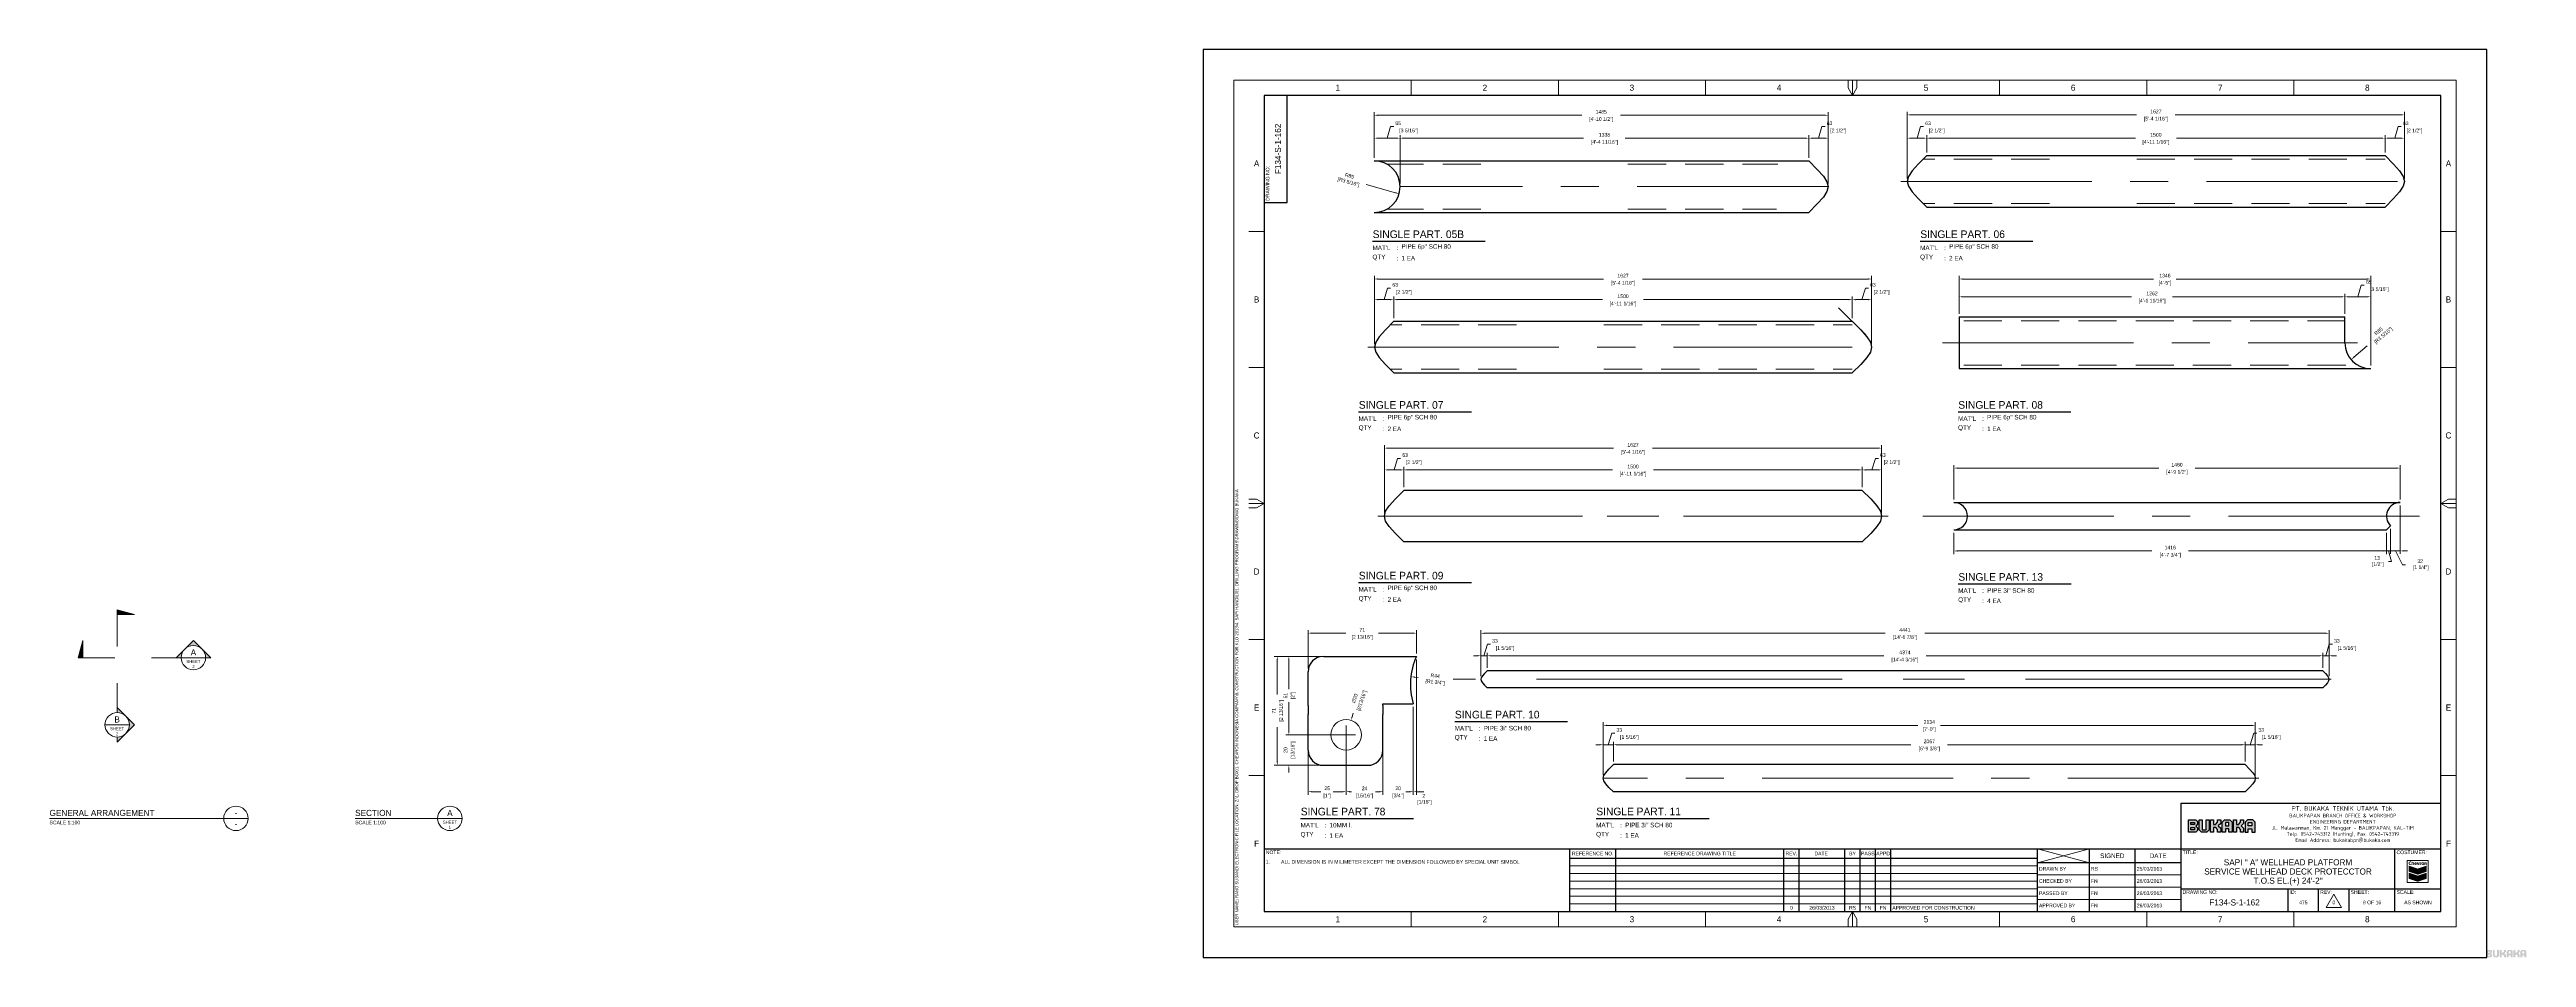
# Paper-space layout '9 OF 16' of a CAD drawing. Header units: inches. Extents: x -382 to 428, y -5 to 292.
# The model-space entities are those that its viewports show. They can reach past a viewport. Long polylines and large blocks are cut down to what shows.
import ezdxf
from ezdxf.enums import TextEntityAlignment as Align

# ---------------------------------------------------------------- set-up
doc = ezdxf.new("R2010")
doc.units = ezdxf.units.IN
doc.header["$LTSCALE"] = 5
doc.header["$MEASUREMENT"] = 0
doc.linetypes.add('CENTER', pattern=[2, 1.25, -0.25, 0.25, -0.25])
doc.linetypes.add('HIDDEN', pattern=[0.375, 0.25, -0.125])
for name, color, linetype, lineweight in [('CENTER LINE', 1, 'CENTER', 0), ('FITTING', 255, 'Continuous', 50), ('HATCH', 250, 'Continuous', 0), ('HIDDEN', 8, 'HIDDEN', 0), ('MARKING', 6, 'Continuous', 13), ('PLUMBING', 3, 'Continuous', 25), ('STRUCTURE', 3, 'Continuous', 25), ('TEXT', 2, 'Continuous', 30)]:
    doc.layers.add(name, color=color, linetype=linetype, lineweight=lineweight)
doc.layers.get('0').freeze()
doc.styles.add('BUKAKA 01', font='simpfrac.shx', dxfattribs={"height": 1.2})
doc.styles.add('BUKAKA A3', font='simpfrac.shx', dxfattribs={"height": 1.35})
doc.dimstyles.new('BUKAKA 01', dxfattribs={"dimtxt": 1.2, "dimasz": 1.2, "dimexe": 1, "dimexo": 1, "dimgap": 0.5, "dimtad": 0, "dimdec": 0, "dimzin": 0, "dimdsep": 46, "dimtxsty": 'BUKAKA 01', "dimcen": 3, "dimclrd": 251, "dimclre": 250, "dimclrt": 2, "dimadec": 0, "dimazin": 0, "dimtfac": 1, "dimtdec": 0, "dimtofl": 0, "dimtmove": 1, "dimatfit": 3, "dimfxl": 10, "dimtolj": 1, "dimtzin": 0, "dimlwd": 0, "dimlwe": 0, "dimarcsym": 0})

# ---------------------------------------------------------------- blocks, each defined once
blk = doc.blocks.new('LOGO CHEVRON')
h = blk.add_hatch(color=152)
h.dxf.hatch_style = 1
h.paths.add_polyline_path([(442.65, 29.5), (442.61, 29.52), (442.57, 29.53), (442.53, 29.54), (442.49, 29.55), (442.46, 29.55), (442.42, 29.55), (442.39, 29.55), (442.36, 29.55), (442.33, 29.55), (442.3, 29.54), (442.27, 29.54), (442.25, 29.54), (442.23, 29.53), (442.21, 29.53), (442.2, 29.52), (442.18, 29.52), (442.16, 29.51), (442.15, 29.51), (442.13, 29.5), (442.12, 29.5), (442.11, 29.49), (442.1, 29.49), (442.08, 29.48), (442.07, 29.47), (442.06, 29.47), (442.05, 29.46), (442.04, 29.45), (442.02, 29.44), (442.01, 29.43), (442, 29.43), (441.99, 29.42), (441.98, 29.41), (441.97, 29.4), (441.96, 29.39), (441.95, 29.38), (441.94, 29.37), (441.93, 29.36), (441.92, 29.35), (441.91, 29.34), (441.9, 29.33), (441.89, 29.31), (441.89, 29.3), (441.88, 29.29), (441.87, 29.28), (441.86, 29.26), (441.86, 29.25), (441.85, 29.24), (441.84, 29.22), (441.84, 29.21), (441.83, 29.2), (441.83, 29.18), (441.82, 29.17), (441.82, 29.15), (441.81, 29.14), (441.81, 29.13), (441.81, 29.11), (441.8, 29.1), (441.8, 29.08), (441.8, 29.07), (441.8, 29.05), (441.79, 29.03), (441.79, 29.02), (441.79, 29), (441.79, 28.98), (441.79, 28.97), (441.79, 28.95), (441.79, 28.93), (441.79, 28.91), (441.79, 28.89), (441.8, 28.87), (441.8, 28.85), (441.8, 28.83), (441.8, 28.82), (441.81, 28.8), (441.81, 28.78), (441.82, 28.76), (441.82, 28.74), (441.83, 28.73), (441.84, 28.71), (441.84, 28.69), (441.85, 28.67), (441.86, 28.66), (441.87, 28.64), (441.88, 28.62), (441.89, 28.61), (441.9, 28.59), (441.91, 28.58), (441.92, 28.56), (441.94, 28.55), (441.95, 28.54), (441.96, 28.53), (441.97, 28.52), (441.98, 28.51), (441.99, 28.5), (442, 28.49), (442.01, 28.48), (442.02, 28.48), (442.03, 28.47), (442.04, 28.46), (442.05, 28.45), (442.06, 28.45), (442.08, 28.44), (442.09, 28.44), (442.1, 28.43), (442.11, 28.42), (442.13, 28.42), (442.14, 28.41), (442.16, 28.41), (442.17, 28.4), (442.19, 28.4), (442.2, 28.39), (442.22, 28.39), (442.24, 28.38), (442.25, 28.38), (442.27, 28.38), (442.29, 28.37), (442.31, 28.37), (442.33, 28.37), (442.35, 28.37), (442.37, 28.37), (442.4, 28.37), (442.42, 28.37), (442.45, 28.37), (442.48, 28.38), (442.52, 28.38), (442.56, 28.39), (442.6, 28.4), (442.65, 28.42), (442.61, 28.65), (442.59, 28.64), (442.56, 28.63), (442.54, 28.63), (442.52, 28.62), (442.51, 28.62), (442.49, 28.62), (442.47, 28.61), (442.46, 28.61), (442.45, 28.61), (442.43, 28.61), (442.42, 28.61), (442.41, 28.61), (442.39, 28.61), (442.38, 28.61), (442.37, 28.61), (442.36, 28.61), (442.35, 28.61), (442.34, 28.61), (442.33, 28.62), (442.31, 28.62), (442.3, 28.62), (442.29, 28.63), (442.28, 28.63), (442.27, 28.63), (442.26, 28.64), (442.25, 28.64), (442.24, 28.65), (442.24, 28.65), (442.23, 28.66), (442.22, 28.66), (442.21, 28.67), (442.2, 28.68), (442.19, 28.68), (442.18, 28.69), (442.17, 28.7), (442.17, 28.71), (442.16, 28.72), (442.15, 28.73), (442.14, 28.74), (442.14, 28.75), (442.13, 28.76), (442.12, 28.77), (442.12, 28.78), (442.11, 28.79), (442.11, 28.8), (442.11, 28.81), (442.1, 28.82), (442.1, 28.83), (442.09, 28.84), (442.09, 28.85), (442.09, 28.87), (442.09, 28.88), (442.09, 28.89), (442.08, 28.91), (442.08, 28.92), (442.08, 28.93), (442.08, 28.95), (442.08, 28.96), (442.08, 28.98), (442.08, 28.99), (442.08, 29), (442.08, 29.02), (442.09, 29.03), (442.09, 29.05), (442.09, 29.06), (442.09, 29.07), (442.09, 29.08), (442.1, 29.09), (442.1, 29.1), (442.11, 29.12), (442.11, 29.13), (442.12, 29.14), (442.12, 29.15), (442.13, 29.16), (442.14, 29.17), (442.14, 29.18), (442.15, 29.19), (442.16, 29.2), (442.17, 29.21), (442.18, 29.22), (442.19, 29.23), (442.2, 29.24), (442.21, 29.25), (442.23, 29.26), (442.24, 29.27), (442.25, 29.28), (442.26, 29.28), (442.28, 29.29), (442.29, 29.29), (442.31, 29.3), (442.32, 29.3), (442.34, 29.31), (442.35, 29.31), (442.37, 29.31), (442.39, 29.31), (442.41, 29.31), (442.43, 29.31), (442.45, 29.31), (442.47, 29.31), (442.49, 29.31), (442.52, 29.3), (442.55, 29.29), (442.57, 29.28), (442.61, 29.27)])
h = blk.add_hatch(color=5)
h.dxf.hatch_style = 1
h.set_gradient(color1=(0, 0, 255), color2=(0, 191, 255), rotation=135, centered=1, tint=1)
h.paths.add_polyline_path([(441.8, 28.19), (441.8, 26.21), (444.77, 27.2)])
h = blk.add_hatch(color=5)
h.dxf.hatch_style = 1
h.set_gradient(color1=(0, 0, 255), color2=(0, 191, 255), rotation=235, centered=1, tint=1, name='CYLINDER')
h.paths.add_polyline_path([(447.73, 28.19), (441.8, 26.21), (444.77, 25.22), (447.73, 26.21)])
h = blk.add_hatch(color=16)
h.dxf.hatch_style = 1
h.set_gradient(color1=(127, 0, 0), color2=(255, 0, 0), rotation=135, centered=1, tint=1)
h.paths.add_polyline_path([(441.8, 25.88), (441.8, 23.9), (444.77, 24.89)])
h = blk.add_hatch(color=16)
h.dxf.hatch_style = 1
h.set_gradient(color1=(127, 0, 0), color2=(255, 0, 0), rotation=235, centered=1, tint=1, name='CYLINDER')
h.paths.add_polyline_path([(447.73, 25.88), (441.8, 23.9), (444.77, 22.91), (447.73, 23.91)])
h = blk.add_hatch(color=152)
h.dxf.hatch_style = 1
edge = h.paths.add_edge_path()
edge.add_line((443.52, 29.04), (443.52, 29.06))
edge.add_line((443.52, 29.06), (443.52, 29.07))
edge.add_line((443.52, 29.07), (443.51, 29.08))
edge.add_line((443.51, 29.08), (443.51, 29.08))
edge.add_line((443.51, 29.08), (443.51, 29.09))
edge.add_line((443.51, 29.09), (443.5, 29.1))
edge.add_line((443.5, 29.1), (443.5, 29.11))
edge.add_line((443.5, 29.11), (443.5, 29.12))
edge.add_line((443.5, 29.12), (443.49, 29.13))
edge.add_line((443.49, 29.13), (443.49, 29.13))
edge.add_line((443.49, 29.13), (443.48, 29.14))
edge.add_line((443.48, 29.14), (443.48, 29.15))
edge.add_line((443.48, 29.15), (443.48, 29.15))
edge.add_line((443.48, 29.15), (443.47, 29.16))
edge.add_line((443.47, 29.16), (443.47, 29.17))
edge.add_line((443.47, 29.17), (443.46, 29.17))
edge.add_line((443.46, 29.17), (443.46, 29.18))
edge.add_line((443.46, 29.18), (443.45, 29.19))
edge.add_line((443.45, 29.19), (443.45, 29.19))
edge.add_line((443.45, 29.19), (443.44, 29.2))
edge.add_line((443.44, 29.2), (443.43, 29.21))
edge.add_line((443.43, 29.21), (443.43, 29.21))
edge.add_line((443.43, 29.21), (443.42, 29.22))
edge.add_line((443.42, 29.22), (443.42, 29.22))
edge.add_line((443.42, 29.22), (443.41, 29.23))
edge.add_line((443.41, 29.23), (443.4, 29.23))
edge.add_line((443.4, 29.23), (443.39, 29.23))
edge.add_line((443.39, 29.23), (443.39, 29.24))
edge.add_line((443.39, 29.24), (443.38, 29.24))
edge.add_line((443.38, 29.24), (443.37, 29.25))
edge.add_line((443.37, 29.25), (443.36, 29.25))
edge.add_line((443.36, 29.25), (443.35, 29.25))
edge.add_line((443.35, 29.25), (443.34, 29.25))
edge.add_line((443.34, 29.25), (443.34, 29.26))
edge.add_line((443.34, 29.26), (443.33, 29.26))
edge.add_line((443.33, 29.26), (443.32, 29.26))
edge.add_line((443.32, 29.26), (443.31, 29.26))
edge.add_line((443.31, 29.26), (443.3, 29.26))
edge.add_line((443.3, 29.26), (443.29, 29.26))
edge.add_line((443.29, 29.26), (443.28, 29.26))
edge.add_line((443.28, 29.26), (443.27, 29.26))
edge.add_line((443.27, 29.26), (443.26, 29.26))
edge.add_line((443.26, 29.26), (443.25, 29.26))
edge.add_line((443.25, 29.26), (443.24, 29.26))
edge.add_line((443.24, 29.26), (443.23, 29.26))
edge.add_line((443.23, 29.26), (443.22, 29.26))
edge.add_line((443.22, 29.26), (443.21, 29.26))
edge.add_line((443.21, 29.26), (443.2, 29.25))
edge.add_line((443.2, 29.25), (443.19, 29.25))
edge.add_line((443.19, 29.25), (443.18, 29.25))
edge.add_line((443.18, 29.25), (443.17, 29.25))
edge.add_line((443.17, 29.25), (443.16, 29.24))
edge.add_line((443.16, 29.24), (443.15, 29.24))
edge.add_line((443.15, 29.24), (443.14, 29.23))
edge.add_line((443.14, 29.23), (443.12, 29.23))
edge.add_line((443.12, 29.23), (443.11, 29.22))
edge.add_line((443.11, 29.22), (443.1, 29.22))
edge.add_line((443.1, 29.22), (443.09, 29.21))
edge.add_line((443.09, 29.21), (443.08, 29.2))
edge.add_line((443.08, 29.2), (443.06, 29.19))
edge.add_line((443.06, 29.19), (443.05, 29.17))
edge.add_line((443.05, 29.17), (443.04, 29.16))
edge.add_line((443.04, 29.16), (443.02, 29.14))
edge.add_line((443.02, 29.14), (443.02, 29.55))
edge.add_line((443.02, 29.55), (442.77, 29.46))
edge.add_line((442.77, 29.46), (442.77, 28.41))
edge.add_line((442.77, 28.41), (443.02, 28.41))
edge.add_line((443.02, 28.41), (443.02, 28.88))
edge.add_ellipse((443.15, 28.88), major_axis=(0, 0.165), ratio=0.813078, start_angle=449.685, end_angle=450, ccw=False)
edge.add_ellipse((443.15, 28.88), major_axis=(0, 0.165), ratio=0.813078, start_angle=270, end_angle=449.685, ccw=False)
edge.add_line((443.29, 28.88), (443.29, 28.41))
edge.add_line((443.29, 28.41), (443.54, 28.41))
edge.add_line((443.54, 28.41), (443.54, 28.88))
edge.add_line((443.54, 28.88), (443.54, 28.91))
edge.add_line((443.54, 28.91), (443.54, 28.94))
edge.add_line((443.54, 28.94), (443.54, 28.96))
edge.add_line((443.54, 28.96), (443.53, 28.98))
edge.add_line((443.53, 28.98), (443.53, 28.99))
edge.add_line((443.53, 28.99), (443.53, 29.01))
edge.add_line((443.53, 29.01), (443.53, 29.02))
edge.add_line((443.53, 29.02), (443.53, 29.03))
edge.add_line((443.53, 29.03), (443.52, 29.04))
h.paths.add_polyline_path([(444.33, 29.2), (444.32, 29.2), (444.31, 29.21), (444.3, 29.22), (444.28, 29.23), (444.27, 29.23), (444.26, 29.24), (444.25, 29.24), (444.23, 29.25), (444.22, 29.25), (444.21, 29.26), (444.2, 29.26), (444.19, 29.26), (444.17, 29.27), (444.16, 29.27), (444.15, 29.27), (444.14, 29.27), (444.13, 29.27), (444.12, 29.27), (444.11, 29.27), (444.09, 29.27), (444.08, 29.27), (444.07, 29.27), (444.06, 29.27), (444.04, 29.27), (444.03, 29.27), (444.02, 29.27), (444.01, 29.27), (443.99, 29.26), (443.98, 29.26), (443.97, 29.26), (443.95, 29.25), (443.94, 29.25), (443.93, 29.25), (443.92, 29.24), (443.9, 29.24), (443.89, 29.23), (443.88, 29.23), (443.87, 29.22), (443.86, 29.22), (443.85, 29.21), (443.84, 29.21), (443.83, 29.2), (443.82, 29.19), (443.81, 29.18), (443.8, 29.18), (443.79, 29.17), (443.78, 29.16), (443.77, 29.15), (443.76, 29.14), (443.75, 29.13), (443.75, 29.12), (443.74, 29.11), (443.73, 29.1), (443.72, 29.09), (443.72, 29.08), (443.71, 29.07), (443.7, 29.05), (443.7, 29.04), (443.69, 29.03), (443.69, 29.02), (443.68, 29.01), (443.68, 29), (443.68, 28.98), (443.67, 28.97), (443.67, 28.96), (443.67, 28.95), (443.66, 28.93), (443.66, 28.92), (443.66, 28.9), (443.66, 28.89), (443.66, 28.88), (443.66, 28.86), (443.66, 28.85), (443.66, 28.84), (443.65, 28.82), (443.65, 28.81), (443.66, 28.8), (443.66, 28.79), (443.66, 28.77), (443.66, 28.76), (443.66, 28.75), (443.66, 28.73), (443.66, 28.72), (443.67, 28.71), (443.67, 28.69), (443.67, 28.68), (443.68, 28.66), (443.68, 28.65), (443.69, 28.63), (443.69, 28.62), (443.7, 28.6), (443.71, 28.59), (443.71, 28.58), (443.72, 28.56), (443.73, 28.55), (443.74, 28.54), (443.74, 28.52), (443.75, 28.51), (443.76, 28.5), (443.77, 28.49), (443.78, 28.48), (443.79, 28.48), (443.8, 28.47), (443.81, 28.46), (443.82, 28.45), (443.83, 28.44), (443.84, 28.44), (443.86, 28.43), (443.87, 28.42), (443.88, 28.42), (443.89, 28.41), (443.9, 28.41), (443.91, 28.4), (443.92, 28.4), (443.94, 28.4), (443.95, 28.39), (443.96, 28.39), (443.97, 28.38), (443.99, 28.38), (444, 28.38), (444.01, 28.38), (444.03, 28.38), (444.04, 28.37), (444.06, 28.37), (444.08, 28.37), (444.09, 28.37), (444.11, 28.37), (444.13, 28.37), (444.14, 28.37), (444.16, 28.37), (444.18, 28.37), (444.2, 28.37), (444.21, 28.38), (444.23, 28.38), (444.25, 28.38), (444.27, 28.38), (444.29, 28.39), (444.31, 28.39), (444.33, 28.4), (444.35, 28.4), (444.37, 28.41), (444.39, 28.42), (444.41, 28.43), (444.44, 28.44), (444.4, 28.64), (444.37, 28.63), (444.35, 28.62), (444.33, 28.61), (444.32, 28.6), (444.3, 28.6), (444.28, 28.59), (444.26, 28.59), (444.25, 28.58), (444.23, 28.58), (444.21, 28.58), (444.2, 28.58), (444.19, 28.57), (444.17, 28.57), (444.16, 28.57), (444.14, 28.57), (444.13, 28.57), (444.12, 28.58), (444.1, 28.58), (444.09, 28.58), (444.07, 28.58), (444.05, 28.59), (444.02, 28.6), (444.01, 28.61), (443.99, 28.62), (443.97, 28.63), (443.96, 28.64), (443.95, 28.65), (443.95, 28.66), (443.94, 28.67), (443.93, 28.69), (443.93, 28.7), (443.92, 28.72), (443.92, 28.74), (444.47, 28.74), (444.47, 28.78), (444.48, 28.82), (444.48, 28.85), (444.48, 28.88), (444.47, 28.9), (444.47, 28.93), (444.47, 28.95), (444.46, 28.97), (444.46, 28.99), (444.45, 29.01), (444.44, 29.03), (444.44, 29.05), (444.43, 29.06), (444.42, 29.08), (444.42, 29.09), (444.41, 29.11), (444.4, 29.12), (444.39, 29.13), (444.38, 29.14), (444.37, 29.16), (444.36, 29.17), (444.35, 29.18), (444.34, 29.19)])
h.paths.add_polyline_path([(444.18, 29.04), (444.19, 29.03), (444.2, 29.02), (444.21, 29.01), (444.21, 29), (444.21, 28.99), (444.22, 28.97), (444.22, 28.96), (444.22, 28.94), (444.22, 28.93), (444.22, 28.92), (443.92, 28.92), (443.92, 28.93), (443.92, 28.95), (443.92, 28.96), (443.93, 28.98), (443.93, 28.99), (443.94, 29.01), (443.96, 29.03), (443.97, 29.04), (443.98, 29.05), (443.99, 29.06), (444, 29.07), (444.01, 29.08), (444.03, 29.08), (444.04, 29.09), (444.06, 29.09), (444.07, 29.09), (444.09, 29.09), (444.1, 29.09), (444.12, 29.08), (444.14, 29.08), (444.15, 29.07), (444.16, 29.06), (444.18, 29.05)], flags=16)
h.paths.add_polyline_path([(444.77, 29.24), (444.49, 29.24), (444.77, 28.41), (445.08, 28.41), (445.36, 29.24), (445.08, 29.24), (444.93, 28.64)])
h.paths.add_polyline_path([(445.96, 29.25), (445.94, 29.25), (445.92, 29.25), (445.9, 29.25), (445.89, 29.25), (445.87, 29.25), (445.86, 29.25), (445.85, 29.25), (445.84, 29.25), (445.83, 29.25), (445.83, 29.24), (445.82, 29.24), (445.81, 29.24), (445.8, 29.23), (445.79, 29.23), (445.79, 29.23), (445.78, 29.22), (445.77, 29.22), (445.77, 29.21), (445.76, 29.21), (445.75, 29.2), (445.75, 29.19), (445.74, 29.19), (445.73, 29.18), (445.72, 29.17), (445.72, 29.16), (445.71, 29.15), (445.7, 29.14), (445.7, 29.13), (445.69, 29.12), (445.68, 29.11), (445.68, 29.09), (445.67, 29.08), (445.67, 29.08), (445.66, 29.24), (445.42, 29.24), (445.43, 29.05), (445.43, 28.41), (445.69, 28.41), (445.69, 28.82), (445.69, 28.84), (445.69, 28.86), (445.7, 28.88), (445.7, 28.89), (445.71, 28.91), (445.71, 28.92), (445.72, 28.93), (445.73, 28.94), (445.74, 28.96), (445.76, 28.97), (445.77, 28.98), (445.79, 28.99), (445.8, 29), (445.82, 29.01), (445.84, 29.01), (445.86, 29.01), (445.88, 29.01), (445.9, 29.01), (445.91, 29.01), (445.93, 29.01), (445.94, 29.01), (445.96, 29.01)])
h.paths.add_polyline_path([(446.71, 29.17), (446.71, 29.17), (446.7, 29.18), (446.69, 29.19), (446.68, 29.19), (446.67, 29.2), (446.66, 29.21), (446.65, 29.21), (446.64, 29.22), (446.63, 29.22), (446.62, 29.23), (446.61, 29.23), (446.6, 29.24), (446.59, 29.24), (446.58, 29.24), (446.57, 29.25), (446.56, 29.25), (446.55, 29.25), (446.54, 29.26), (446.53, 29.26), (446.52, 29.26), (446.51, 29.26), (446.5, 29.26), (446.49, 29.27), (446.48, 29.27), (446.47, 29.27), (446.46, 29.27), (446.44, 29.27), (446.43, 29.27), (446.42, 29.27), (446.41, 29.27), (446.4, 29.27), (446.39, 29.27), (446.39, 29.27), (446.38, 29.27), (446.37, 29.27), (446.36, 29.27), (446.35, 29.27), (446.35, 29.27), (446.34, 29.26), (446.33, 29.26), (446.32, 29.26), (446.32, 29.26), (446.31, 29.26), (446.3, 29.26), (446.29, 29.26), (446.28, 29.25), (446.28, 29.25), (446.27, 29.25), (446.26, 29.25), (446.25, 29.24), (446.24, 29.24), (446.23, 29.24), (446.23, 29.23), (446.22, 29.23), (446.21, 29.23), (446.21, 29.22), (446.2, 29.22), (446.19, 29.22), (446.19, 29.21), (446.18, 29.21), (446.17, 29.2), (446.17, 29.2), (446.16, 29.19), (446.15, 29.19), (446.14, 29.18), (446.13, 29.17), (446.13, 29.17), (446.12, 29.16), (446.11, 29.15), (446.1, 29.15), (446.1, 29.14), (446.09, 29.13), (446.08, 29.12), (446.08, 29.11), (446.07, 29.11), (446.07, 29.1), (446.06, 29.09), (446.06, 29.08), (446.05, 29.07), (446.05, 29.06), (446.04, 29.05), (446.04, 29.04), (446.04, 29.04), (446.03, 29.03), (446.03, 29.02), (446.03, 29.01), (446.02, 29), (446.02, 28.99), (446.02, 28.98), (446.01, 28.97), (446.01, 28.97), (446.01, 28.96), (446.01, 28.95), (446, 28.94), (446, 28.93), (446, 28.92), (446, 28.9), (446, 28.89), (446, 28.88), (445.99, 28.87), (445.99, 28.86), (445.99, 28.85), (445.99, 28.84), (445.99, 28.83), (445.99, 28.81), (445.99, 28.8), (445.99, 28.79), (445.99, 28.78), (446, 28.77), (446, 28.76), (446, 28.75), (446, 28.74), (446, 28.73), (446, 28.72), (446, 28.71), (446, 28.7), (446.01, 28.69), (446.01, 28.68), (446.01, 28.67), (446.01, 28.66), (446.02, 28.65), (446.02, 28.64), (446.02, 28.63), (446.03, 28.61), (446.03, 28.6), (446.04, 28.59), (446.04, 28.58), (446.05, 28.57), (446.05, 28.56), (446.06, 28.55), (446.07, 28.54), (446.07, 28.53), (446.08, 28.52), (446.09, 28.51), (446.1, 28.5), (446.11, 28.49), (446.11, 28.49), (446.12, 28.48), (446.13, 28.47), (446.14, 28.46), (446.15, 28.45), (446.16, 28.44), (446.17, 28.44), (446.19, 28.43), (446.2, 28.42), (446.21, 28.42), (446.22, 28.41), (446.23, 28.41), (446.25, 28.4), (446.26, 28.4), (446.27, 28.39), (446.29, 28.39), (446.3, 28.39), (446.31, 28.38), (446.33, 28.38), (446.34, 28.38), (446.35, 28.38), (446.37, 28.37), (446.38, 28.37), (446.39, 28.37), (446.4, 28.37), (446.42, 28.37), (446.43, 28.37), (446.44, 28.37), (446.45, 28.37), (446.47, 28.37), (446.48, 28.37), (446.49, 28.38), (446.5, 28.38), (446.52, 28.38), (446.53, 28.38), (446.54, 28.38), (446.55, 28.39), (446.57, 28.39), (446.58, 28.39), (446.59, 28.4), (446.6, 28.4), (446.61, 28.41), (446.62, 28.41), (446.63, 28.42), (446.64, 28.42), (446.65, 28.43), (446.66, 28.43), (446.67, 28.44), (446.68, 28.45), (446.69, 28.45), (446.7, 28.46), (446.71, 28.47), (446.72, 28.47), (446.72, 28.48), (446.73, 28.49), (446.74, 28.49), (446.74, 28.5), (446.75, 28.51), (446.76, 28.52), (446.76, 28.53), (446.77, 28.53), (446.78, 28.54), (446.78, 28.55), (446.79, 28.56), (446.79, 28.57), (446.8, 28.58), (446.8, 28.59), (446.81, 28.6), (446.81, 28.61), (446.82, 28.62), (446.82, 28.64), (446.83, 28.65), (446.83, 28.66), (446.83, 28.67), (446.84, 28.68), (446.84, 28.69), (446.84, 28.7), (446.84, 28.72), (446.84, 28.73), (446.85, 28.74), (446.85, 28.75), (446.85, 28.77), (446.85, 28.78), (446.85, 28.79), (446.85, 28.8), (446.85, 28.82), (446.85, 28.83), (446.85, 28.84), (446.85, 28.85), (446.85, 28.87), (446.85, 28.88), (446.85, 28.89), (446.84, 28.9), (446.84, 28.92), (446.84, 28.93), (446.84, 28.94), (446.84, 28.96), (446.83, 28.97), (446.83, 28.98), (446.83, 28.99), (446.82, 29), (446.82, 29.01), (446.81, 29.02), (446.81, 29.03), (446.81, 29.04), (446.8, 29.05), (446.8, 29.06), (446.79, 29.07), (446.79, 29.08), (446.78, 29.09), (446.78, 29.1), (446.77, 29.11), (446.76, 29.11), (446.76, 29.12), (446.75, 29.13), (446.74, 29.14), (446.74, 29.14), (446.73, 29.15), (446.72, 29.16)])
h.paths.add_polyline_path([(446.35, 29.05), (446.36, 29.06), (446.37, 29.07), (446.39, 29.07), (446.4, 29.07), (446.41, 29.07), (446.43, 29.07), (446.44, 29.07), (446.46, 29.07), (446.47, 29.06), (446.48, 29.06), (446.5, 29.05), (446.51, 29.04), (446.52, 29.03), (446.53, 29.02), (446.54, 29.01), (446.55, 29), (446.56, 28.99), (446.56, 28.97), (446.57, 28.96), (446.57, 28.95), (446.58, 28.94), (446.58, 28.92), (446.58, 28.91), (446.59, 28.89), (446.59, 28.88), (446.59, 28.86), (446.59, 28.84), (446.59, 28.83), (446.59, 28.81), (446.59, 28.79), (446.59, 28.78), (446.59, 28.76), (446.58, 28.75), (446.58, 28.73), (446.58, 28.72), (446.58, 28.7), (446.57, 28.69), (446.57, 28.67), (446.56, 28.66), (446.55, 28.64), (446.54, 28.63), (446.53, 28.62), (446.52, 28.61), (446.51, 28.6), (446.5, 28.59), (446.49, 28.58), (446.48, 28.58), (446.47, 28.57), (446.45, 28.57), (446.44, 28.57), (446.43, 28.57), (446.41, 28.57), (446.39, 28.57), (446.38, 28.58), (446.36, 28.58), (446.35, 28.59), (446.34, 28.59), (446.33, 28.6), (446.32, 28.61), (446.31, 28.62), (446.3, 28.63), (446.29, 28.64), (446.29, 28.66), (446.28, 28.67), (446.27, 28.69), (446.27, 28.71), (446.26, 28.72), (446.26, 28.74), (446.26, 28.76), (446.26, 28.77), (446.26, 28.79), (446.25, 28.8), (446.25, 28.82), (446.25, 28.83), (446.26, 28.84), (446.26, 28.86), (446.26, 28.87), (446.26, 28.89), (446.26, 28.9), (446.26, 28.92), (446.27, 28.93), (446.27, 28.95), (446.28, 28.96), (446.28, 28.97), (446.29, 28.99), (446.29, 29), (446.3, 29.01), (446.31, 29.02), (446.32, 29.03), (446.33, 29.04), (446.34, 29.05)], flags=16)
h = blk.add_hatch(color=152)
h.dxf.hatch_style = 1
edge = h.paths.add_edge_path()
edge.add_line((447.73, 29.01), (447.72, 29.02))
edge.add_line((447.72, 29.02), (447.72, 29.03))
edge.add_line((447.72, 29.03), (447.72, 29.04))
edge.add_line((447.72, 29.04), (447.72, 29.06))
edge.add_line((447.72, 29.06), (447.71, 29.07))
edge.add_line((447.71, 29.07), (447.71, 29.08))
edge.add_line((447.71, 29.08), (447.71, 29.08))
edge.add_line((447.71, 29.08), (447.7, 29.09))
edge.add_line((447.7, 29.09), (447.7, 29.1))
edge.add_line((447.7, 29.1), (447.7, 29.11))
edge.add_line((447.7, 29.11), (447.69, 29.12))
edge.add_line((447.69, 29.12), (447.69, 29.13))
edge.add_line((447.69, 29.13), (447.68, 29.13))
edge.add_line((447.68, 29.13), (447.68, 29.14))
edge.add_line((447.68, 29.14), (447.68, 29.15))
edge.add_line((447.68, 29.15), (447.67, 29.15))
edge.add_line((447.67, 29.15), (447.67, 29.16))
edge.add_line((447.67, 29.16), (447.66, 29.17))
edge.add_line((447.66, 29.17), (447.66, 29.17))
edge.add_line((447.66, 29.17), (447.65, 29.18))
edge.add_line((447.65, 29.18), (447.65, 29.19))
edge.add_line((447.65, 29.19), (447.64, 29.19))
edge.add_line((447.64, 29.19), (447.64, 29.2))
edge.add_line((447.64, 29.2), (447.63, 29.21))
edge.add_line((447.63, 29.21), (447.62, 29.21))
edge.add_line((447.62, 29.21), (447.62, 29.22))
edge.add_line((447.62, 29.22), (447.61, 29.22))
edge.add_line((447.61, 29.22), (447.6, 29.23))
edge.add_line((447.6, 29.23), (447.6, 29.23))
edge.add_line((447.6, 29.23), (447.59, 29.23))
edge.add_line((447.59, 29.23), (447.58, 29.24))
edge.add_line((447.58, 29.24), (447.57, 29.24))
edge.add_line((447.57, 29.24), (447.57, 29.25))
edge.add_line((447.57, 29.25), (447.56, 29.25))
edge.add_line((447.56, 29.25), (447.55, 29.25))
edge.add_line((447.55, 29.25), (447.54, 29.25))
edge.add_line((447.54, 29.25), (447.53, 29.26))
edge.add_line((447.53, 29.26), (447.52, 29.26))
edge.add_line((447.52, 29.26), (447.51, 29.26))
edge.add_line((447.51, 29.26), (447.5, 29.26))
edge.add_line((447.5, 29.26), (447.49, 29.26))
edge.add_line((447.49, 29.26), (447.48, 29.26))
edge.add_line((447.48, 29.26), (447.47, 29.26))
edge.add_line((447.47, 29.26), (447.46, 29.26))
edge.add_line((447.46, 29.26), (447.45, 29.26))
edge.add_line((447.45, 29.26), (447.44, 29.26))
edge.add_line((447.44, 29.26), (447.43, 29.26))
edge.add_line((447.43, 29.26), (447.42, 29.26))
edge.add_line((447.42, 29.26), (447.41, 29.26))
edge.add_line((447.41, 29.26), (447.4, 29.26))
edge.add_line((447.4, 29.26), (447.39, 29.25))
edge.add_line((447.39, 29.25), (447.38, 29.25))
edge.add_line((447.38, 29.25), (447.37, 29.25))
edge.add_line((447.37, 29.25), (447.36, 29.25))
edge.add_line((447.36, 29.25), (447.35, 29.24))
edge.add_line((447.35, 29.24), (447.34, 29.24))
edge.add_line((447.34, 29.24), (447.33, 29.23))
edge.add_line((447.33, 29.23), (447.32, 29.23))
edge.add_line((447.32, 29.23), (447.31, 29.22))
edge.add_line((447.31, 29.22), (447.29, 29.22))
edge.add_line((447.29, 29.22), (447.28, 29.21))
edge.add_line((447.28, 29.21), (447.27, 29.19))
edge.add_line((447.27, 29.19), (447.25, 29.18))
edge.add_line((447.25, 29.18), (447.23, 29.16))
edge.add_line((447.23, 29.16), (447.22, 29.13))
edge.add_line((447.22, 29.13), (447.2, 29.11))
edge.add_line((447.2, 29.11), (447.2, 29.12))
edge.add_line((447.2, 29.12), (447.2, 29.24))
edge.add_line((447.2, 29.24), (446.96, 29.24))
edge.add_line((446.96, 29.24), (446.96, 28.41))
edge.add_line((446.96, 28.41), (447.21, 28.41))
edge.add_line((447.21, 28.41), (447.22, 28.88))
edge.add_ellipse((447.35, 28.88), major_axis=(0, 0.165), ratio=0.813078, start_angle=270, end_angle=450, ccw=False)
edge.add_line((447.48, 28.88), (447.48, 28.41))
edge.add_line((447.48, 28.41), (447.73, 28.41))
edge.add_line((447.73, 28.41), (447.73, 28.88))
edge.add_line((447.73, 28.88), (447.73, 28.91))
edge.add_line((447.73, 28.91), (447.73, 28.94))
edge.add_line((447.73, 28.94), (447.73, 28.96))
edge.add_line((447.73, 28.96), (447.73, 28.98))
edge.add_line((447.73, 28.98), (447.73, 28.99))
edge.add_line((447.73, 28.99), (447.73, 29.01))
blk.add_lwpolyline([(441.36, 29.87), (448.17, 29.87), (448.17, 22.64), (441.36, 22.64)], close=True)
blk = doc.blocks.new('STRUCTURE ETIKET DRAWING STANDARD')
at = {"layer": 'STRUCTURE'}
h = blk.add_hatch(color=154, dxfattribs=at)
h.paths.add_polyline_path([(343.13, 44.15), (343.13, 43.03), (342.01, 43.03), (342.01, 44.15)], flags=16)
h.paths.add_polyline_path([(340.48, 43.86), (339.69, 43.07), (340.48, 42.28), (340.48, 41), (339.44, 41), (339.44, 41.88), (338.86, 42.47), (338.15, 42.47), (338.15, 41), (337.14, 41), (337.14, 45), (338.15, 45), (338.15, 43.49), (338.74, 43.49), (339.44, 44.2), (339.44, 45), (340.48, 45)])
h.paths.add_polyline_path([(334.51, 44.15), (334.51, 43.03), (335.63, 43.03), (335.63, 44.15)], flags=16)
h.paths.add_polyline_path([(332.98, 43.86), (332.19, 43.07), (332.98, 42.28), (332.98, 41), (331.94, 41), (331.94, 41.88), (331.36, 42.47), (330.65, 42.47), (330.65, 41), (329.64, 41), (329.64, 45), (330.65, 45), (330.65, 43.49), (331.24, 43.49), (331.94, 44.2), (331.94, 45), (332.98, 45)])
h.paths.add_polyline_path([(329.21, 45), (329.21, 41.79), (328.42, 41), (326.66, 41), (325.87, 41.79), (325.87, 45), (326.88, 45), (326.88, 41.8), (328.17, 41.8), (328.17, 45)])
h.paths.add_polyline_path([(336.71, 44.23), (336.71, 41), (335.63, 41), (335.63, 42.12), (334.51, 42.12), (334.51, 41), (333.43, 41), (333.43, 44.23), (334.21, 45), (335.94, 45)])
h.paths.add_polyline_path([(340.93, 44.23), (340.93, 41), (342.01, 41), (342.01, 42.12), (343.13, 42.12), (343.13, 41), (344.21, 41), (344.21, 44.23), (343.44, 45), (341.71, 45)])
h.paths.add_polyline_path([(325.42, 43.56), (324.86, 43), (325.42, 42.44), (325.42, 41.55), (324.87, 41), (322.4, 41), (322.4, 45), (324.87, 45), (325.42, 44.45)])
h.paths.add_polyline_path([(324.43, 42.47), (324.43, 41.8), (323.25, 41.8), (323.25, 42.47)], flags=16)
h.paths.add_polyline_path([(324.43, 44.13), (324.43, 43.49), (323.25, 43.49), (323.25, 44.13)], flags=16)
at = {"layer": 'HATCH'}
for p, q in [((68.12, 282), (68.12, 287)), ((116.25, 282), (116.25, 287)), ((164.38, 282), (164.38, 287)), ((212.5, 282), (212.5, 287)), ((260.62, 282), (260.62, 287)), ((308.75, 282), (308.75, 287)), ((356.88, 282), (356.88, 287)), ((20, 237.5), (15, 237.5)), ((405, 237.5), (410, 237.5)), ((20, 193), (15, 193)), ((405, 193), (410, 193)), ((20, 148.5), (15, 148.5)), ((405, 148.5), (410, 148.5)), ((20, 104), (15, 104)), ((405, 104), (410, 104)), ((20, 59.5), (15, 59.5)), ((405, 59.5), (410, 59.5)), ((273, 31), (290, 35.5)), ((290, 31), (273, 35.5)), ((120, 30), (273, 30)), ((120, 27.5), (273, 27.5)), ((120, 25), (273, 25)), ((320, 27), (273, 27)), ((120, 22.5), (273, 22.5)), ((120, 20), (273, 20)), ((120, 17.5), (273, 17.5)), ((320, 23), (273, 23)), ((320, 19), (273, 19)), ((68.12, 15), (68.12, 10)), ((116.25, 15), (116.25, 10)), ((164.38, 15), (164.38, 10)), ((212.5, 15), (212.5, 10)), ((260.62, 15), (260.62, 10)), ((308.75, 15), (308.75, 10)), ((356.88, 15), (356.88, 10))]:
    blk.add_line(p, q, dxfattribs=at)
blk.add_lwpolyline([(10, 10), (410, 10), (410, 287), (10, 287)], close=True, dxfattribs=at)
for points in [[(212.5, 282), (211.06, 284.5), (211.06, 287)], [(212.5, 282), (213.94, 284.5), (213.94, 287)], [(20, 148.5), (17.5, 149.94), (15, 149.94)], [(20, 148.5), (17.5, 147.06), (15, 147.06)], [(405, 148.5), (407.5, 149.94), (410, 149.94)], [(405, 148.5), (407.5, 147.06), (410, 147.06)], [(212.5, 15), (211.06, 12.5), (211.06, 10)], [(212.5, 15), (213.94, 12.5), (213.94, 10)]]:
    blk.add_lwpolyline(points, dxfattribs=at)
at = {"layer": 'MARKING'}
blk.add_lwpolyline([(367.5, 16.34), (370, 20.67), (372.5, 16.34)], close=True, dxfattribs=at)
at = {"layer": 'STRUCTURE'}
for p, q in [((320, 15), (320, 50.5)), ((320, 50.5), (405, 50.5)), ((20, 35.5), (405, 35.5)), ((120, 15), (120, 35.5)), ((120, 32.5), (273, 32.5)), ((135, 15), (135, 35.5)), ((190, 15), (190, 35.5)), ((195, 15), (195, 35.5)), ((210, 15), (210, 35.5)), ((215, 15), (215, 35.5)), ((220, 15), (220, 35.5)), ((225, 15), (225, 35.5)), ((273, 15), (273, 35.5)), ((290, 15), (290, 35.5)), ((305, 15), (305, 35.5)), ((390, 15), (390, 35.5)), ((320, 31), (273, 31)), ((320, 22.5), (405, 22.5)), ((355, 15), (355, 22.5)), ((365, 15), (365, 22.5)), ((375, 15), (375, 22.5))]:
    blk.add_line(p, q, dxfattribs=at)
blk.add_lwpolyline([(20, 15), (405, 15), (405, 282), (20, 282)], close=True, dxfattribs=at)
for points in [[(20, 247), (27.5, 247), (27.5, 282)], [(322.4, 41), (322.4, 45)], [(322.4, 45), (324.87, 45)], [(324.87, 41), (322.4, 41)], [(323.25, 43.49), (323.25, 44.13)], [(323.25, 44.13), (324.43, 44.13)], [(324.43, 43.49), (323.25, 43.49)], [(323.25, 41.8), (323.25, 42.47)], [(323.25, 42.47), (324.43, 42.47)], [(324.43, 41.8), (323.25, 41.8)], [(324.43, 44.13), (324.43, 43.49)], [(324.43, 42.47), (324.43, 41.8)], [(325.42, 43.56), (324.86, 43)], [(324.86, 43), (325.42, 42.44)], [(324.87, 45), (325.42, 44.45)], [(325.42, 41.55), (324.87, 41)], [(325.42, 44.45), (325.42, 43.56)], [(325.42, 42.44), (325.42, 41.55)], [(325.87, 41.79), (325.87, 45)], [(325.87, 45), (326.88, 45)], [(326.66, 41), (325.87, 41.79)], [(328.42, 41), (326.66, 41)], [(326.88, 45), (326.88, 41.8)], [(326.88, 41.8), (328.17, 41.8)], [(328.17, 41.8), (328.17, 45)], [(328.17, 45), (329.21, 45)], [(329.21, 41.79), (328.42, 41)], [(329.21, 45), (329.21, 41.79)], [(329.64, 41), (329.64, 45)], [(329.64, 45), (330.65, 45)], [(330.65, 41), (329.64, 41)], [(330.65, 45), (330.65, 43.49)], [(330.65, 43.49), (331.24, 43.49)], [(331.36, 42.47), (330.65, 42.47)], [(330.65, 42.47), (330.65, 41)], [(331.24, 43.49), (331.94, 44.2)], [(331.94, 41.88), (331.36, 42.47)], [(331.94, 44.2), (331.94, 45)], [(331.94, 45), (332.98, 45)], [(331.94, 41), (331.94, 41.88)], [(332.98, 41), (331.94, 41)], [(332.98, 43.86), (332.19, 43.07)], [(332.19, 43.07), (332.98, 42.28)], [(332.98, 45), (332.98, 43.86)], [(332.98, 42.28), (332.98, 41)], [(333.43, 44.23), (334.21, 45)], [(333.43, 41), (333.43, 44.23)], [(334.51, 41), (333.43, 41)], [(334.21, 45), (335.94, 45)], [(334.51, 44.15), (334.51, 43.03)], [(335.63, 44.15), (334.51, 44.15)], [(334.51, 43.03), (335.63, 43.03)], [(335.63, 42.12), (334.51, 42.12)], [(334.51, 42.12), (334.51, 41)], [(335.63, 43.03), (335.63, 44.15)], [(335.63, 41), (335.63, 42.12)], [(336.71, 41), (335.63, 41)], [(335.94, 45), (336.71, 44.23)], [(336.71, 44.23), (336.71, 41)], [(337.14, 41), (337.14, 45)], [(337.14, 45), (338.15, 45)], [(338.15, 41), (337.14, 41)], [(338.15, 45), (338.15, 43.49)], [(338.15, 43.49), (338.74, 43.49)], [(338.86, 42.47), (338.15, 42.47)], [(338.15, 42.47), (338.15, 41)], [(338.74, 43.49), (339.44, 44.2)], [(339.44, 41.88), (338.86, 42.47)], [(339.44, 44.2), (339.44, 45)], [(339.44, 45), (340.48, 45)], [(339.44, 41), (339.44, 41.88)], [(340.48, 41), (339.44, 41)], [(340.48, 43.86), (339.69, 43.07)], [(339.69, 43.07), (340.48, 42.28)], [(340.48, 45), (340.48, 43.86)], [(340.48, 42.28), (340.48, 41)], [(341.71, 45), (340.93, 44.23)], [(340.93, 44.23), (340.93, 41)], [(340.93, 41), (342.01, 41)], [(343.44, 45), (341.71, 45)], [(342.01, 43.03), (342.01, 44.15)], [(342.01, 44.15), (343.13, 44.15)], [(343.13, 43.03), (342.01, 43.03)], [(342.01, 41), (342.01, 42.12)], [(342.01, 42.12), (343.13, 42.12)], [(343.13, 44.15), (343.13, 43.03)], [(343.13, 42.12), (343.13, 41)], [(343.13, 41), (344.21, 41)], [(344.21, 44.23), (343.44, 45)], [(344.21, 41), (344.21, 44.23)]]:
    blk.add_lwpolyline(points, dxfattribs=at)
at = {"layer": 'STRUCTURE', "color": 2, "char_height": 2, "attachment_point": 5, "style": 'BUKAKA 01'}
for s, insert in [('1', (44.06, 284.5)), ('2', (92.19, 284.5)), ('3', (140.31, 284.5)), ('4', (188.44, 284.5)), ('5', (236.56, 284.5)), ('6', (284.69, 284.5)), ('7', (332.81, 284.5)), ('8', (380.94, 284.5)), ('A', (17.5, 259.75)), ('A', (407.5, 259.75)), ('B', (17.5, 215.25)), ('B', (407.5, 215.25)), ('C', (17.5, 170.75)), ('C', (407.5, 170.75)), ('D', (17.5, 126.25)), ('D', (407.5, 126.25)), ('E', (17.5, 81.75)), ('E', (407.5, 81.75)), ('F', (17.5, 37.25)), ('F', (407.5, 37.25)), ('1', (44.06, 12.5)), ('2', (92.19, 12.5)), ('3', (140.31, 12.5)), ('4', (188.44, 12.5)), ('5', (236.56, 12.5)), ('6', (284.69, 12.5)), ('7', (332.81, 12.5)), ('8', (380.94, 12.5))]:
    blk.add_mtext_dynamic_manual_height_columns(s, width=2.1466, gutter_width=7.5, heights=[0], dxfattribs=dict(at, insert=insert))
at = {"layer": 'STRUCTURE', "insert": (10.5, 10.5), "char_height": 1, "attachment_point": 1, "rotation": 90, "style": 'BUKAKA 01'}
blk.add_mtext_dynamic_manual_height_columns('USER NAME: RANO SUSANDI ELECTRONIC FILE LOCATION: Z:\\\\1. DROP BOX\\\\1. CHEVRON INDONESIA COMPANY\\\\9. CONSTRUCTION FOR KLO 2013\\\\4. SAPI HANDIL\\\\01. DRILLING PROGRAMS\\\\DRAWING\\\\DWG BUKAKA', width=276.5, gutter_width=7.5, heights=[0], dxfattribs=at)
at = {"layer": 'TEXT', "insert": (20.5, 247.5), "char_height": 1.2, "attachment_point": 1, "rotation": 90, "style": 'BUKAKA 01'}
blk.add_mtext_dynamic_manual_height_columns('DRAWING NO:', width=11.8739, gutter_width=7.5, heights=[0], dxfattribs=at)
at = {"layer": 'TEXT', "style": 'BUKAKA 01'}
for s, width, insert, char_height, attachment_point in [('{\\Fdim|c0;PT. BUKAKA TEKNIK UTAMA Tbk.\\P\\H0.8x;BALIKPAPAN BRANCH OFFICE & WORKSHOP\\PENGINEERING DEPARTMENT\\PJL. Mulawarman, Km. 21 Manggar - BALIKPAPAN, KAL-TIM\\PTelp. 0542-743312 (Hunting), Fax. 0542-743319\\PEmail Address: bukakabpn@bukaka.com}', 60.0381, (372.93, 49.5), 1.5, 2), ('NOTE:', 1.3572, (20.5, 35), 1.2, 1), ('REFERENCE NO.', 18.1423, (127.5, 34), 1.2, 5), ('REFERENCE DRAWING TITLE', 28.0425, (162.5, 34), 1.2, 5), ('REV.', 18.1423, (192.5, 34), 1.2, 5), ('DATE', 18.1423, (202.25, 34), 1.2, 5), ('BY', 3.167, (212.5, 34), 1.2, 5), ('PASS', 4.5919, (217.5, 34), 1.2, 5), ('APPD', 4.8877, (222.5, 34), 1.2, 5), ('SIGNED', 11.6195, (297.5, 33.25), 1.5, 5), ('DATE', 11.6195, (312.5, 33.25), 1.5, 5), ('TITLE:', 1.3572, (320.5, 35), 1.2, 1), ('COSTUMER:', 1.3572, (390.5, 35), 1.2, 1), ('CHECKED BY', 18.1423, (273.5, 25), 1.2, 4), ('DRAWN BY', 18.1423, (273.5, 29), 1.2, 4), ('APPROVED BY', 18.1423, (273.5, 17), 1.2, 4), ('PASSED BY', 18.1423, (273.5, 21), 1.2, 4), ('DRAWING NO:', 11.8739, (320.5, 22), 1.2, 1), ('ID:', 4.9198, (355.5, 22), 1.2, 1), ('REV:', 4.2241, (365.5, 22), 1.2, 1), ('SHEET:', 6.2266, (375.5, 22), 1.2, 1), ('SCALE:', 6.8745, (390.5, 22), 1.2, 1)]:
    blk.add_mtext_dynamic_manual_height_columns(s, width=width, gutter_width=7.5, heights=[0], dxfattribs=dict(at, insert=insert, char_height=char_height, attachment_point=attachment_point))
blk.add_attdef('DWG_NO', text='', height=2, rotation=90, dxfattribs=at).set_placement((24.5, 264.5), align=Align.MIDDLE_CENTER)
for tag, p in [('NOTE_NO1', (20.5, 31.25)), ('NOTE_NO2', (20.5, 29.25)), ('NOTE_NO3', (20.5, 27.25)), ('NOTE_NO4', (20.5, 25.25)), ('NOTE1', (25.5, 31.25)), ('NOTE2', (25.5, 29.25)), ('NOTE3', (25.5, 27.25)), ('NOTE4', (25.5, 25.25)), ('REF7_NO', (120.5, 31.25)), ('REF6_NO', (120.5, 28.75)), ('REF5_NO', (120.5, 26.25)), ('REF4_NO', (120.5, 23.75)), ('REF7_TITLE', (135.5, 31.25)), ('REF6_TITLE', (135.5, 28.75)), ('REF5_TITLE', (135.5, 26.25)), ('REF4_TITLE', (135.5, 23.75)), ('REV_7FOR', (225.5, 31.25)), ('REV_6FOR', (225.5, 28.75)), ('REV_5FOR', (225.5, 26.25)), ('REV_4FOR', (225.5, 23.75)), ('CHECKED_BY', (290.5, 25)), ('DRAWN_BY', (290.5, 29)), ('CHECKED_DATE', (305.5, 25)), ('DRAWN_DATE', (305.5, 29)), ('NOTE_NO5', (20.5, 23.25)), ('NOTE_NO6', (20.5, 21.25)), ('NOTE_NO7', (20.5, 19.25)), ('NOTE_NO8', (20.5, 17.25)), ('NOTE5', (25.5, 23.25)), ('NOTE6', (25.5, 21.25)), ('NOTE7', (25.5, 19.25)), ('NOTE8', (25.5, 17.25)), ('REF3_NO', (120.5, 21.25)), ('REF2_NO', (120.5, 18.75)), ('REF1_NO', (120.5, 16.25)), ('REF3_TITLE', (135.5, 21.25)), ('REF2_TITLE', (135.5, 18.75)), ('REF1_TITLE', (135.5, 16.25)), ('REV_3FOR', (225.5, 21.25)), ('REV_2FOR', (225.5, 18.75)), ('REV_1FOR', (225.5, 16.25)), ('APPROVED2_BY', (290.5, 17)), ('PASSED_BY', (290.5, 21)), ('APPROVED2_DATE', (305.5, 17)), ('PASSED_DATE', (305.5, 21))]:
    blk.add_attdef(tag, text='', height=1.2, dxfattribs=at).set_placement(p, align=Align.MIDDLE_LEFT)
for tag, height, p in [('REV_7', 1.2, (192.5, 31.25)), ('REV_6', 1.2, (192.5, 28.75)), ('REV_5', 1.2, (192.5, 26.25)), ('REV_4', 1.2, (192.5, 23.75)), ('REV_7DATE', 1.2, (202.5, 31.25)), ('REV_6DATE', 1.2, (202.5, 28.75)), ('REV_5DATE', 1.2, (202.5, 26.25)), ('REV_4DATE', 1.2, (202.5, 23.75)), ('REV_7BY', 1.2, (212.5, 31.25)), ('REV_6BY', 1.2, (212.5, 28.75)), ('REV_5BY', 1.2, (212.5, 26.25)), ('REV_4BY', 1.2, (212.5, 23.75)), ('REV_4CPASS', 1.2, (217.5, 23.75)), ('REV_7PASS', 1.2, (217.5, 31.25)), ('REV_6PASS', 1.2, (217.5, 28.75)), ('REV_5PASS', 1.2, (217.5, 26.25)), ('REV_7APP', 1.2, (222.5, 31.25)), ('REV_6APP', 1.2, (222.5, 28.75)), ('REV_5APP', 1.2, (222.5, 26.25)), ('REV_4APP', 1.2, (222.5, 23.75)), ('TITLE_1', 2, (355, 31.12)), ('TITLE_2', 2, (355, 28.12)), ('TITLE_3', 2, (355, 25.12)), ('REV_3', 1.2, (192.5, 21.25)), ('REV_2', 1.2, (192.5, 18.75)), ('REV_1', 1.2, (192.5, 16.25)), ('REV_3DATE', 1.2, (202.5, 21.25)), ('REV_2DATE', 1.2, (202.5, 18.75)), ('REV_1DATE', 1.2, (202.5, 16.25)), ('REV_3BY', 1.2, (212.5, 21.25)), ('REV_2BY', 1.2, (212.5, 18.75)), ('REV_1BY', 1.2, (212.5, 16.25)), ('REV_3PASS', 1.2, (217.5, 21.25)), ('REV_2PASS', 1.2, (217.5, 18.75)), ('REV_1PASS', 1.2, (217.5, 16.25)), ('REV_3APP', 1.2, (222.5, 21.25)), ('REV_2APP', 1.2, (222.5, 18.75)), ('REV_1APP', 1.2, (222.5, 16.25)), ('DWG_NO', 2, (337.5, 18)), ('VIP_ID', 1.2, (360, 18)), ('REV.', 1.2, (370, 18)), ('SHEET_NO', 1.2, (382.5, 18)), ('DWG_SCALE', 1.2, (397.5, 18))]:
    blk.add_attdef(tag, text='', height=height, dxfattribs=at).set_placement(p, align=Align.MIDDLE_CENTER)
blk = doc.blocks.new('*D299')
at = {"layer": 'DEFPOINTS', "color": 0, "transparency": 16777216}
for p in [(59.55, 263.11), (51.1, 255.7), (59.55, 247.25)]:
    blk.add_point(p, dxfattribs=at)
at = {"layer": 'PLUMBING', "color": 250, "linetype": 'Continuous', "lineweight": 0, "transparency": 16777216}
for p, q in [((51.1, 256.7), (51.1, 264.11)), ((59.55, 248.25), (59.55, 264.11))]:
    blk.add_line(p, q, dxfattribs=at)
at = {"layer": 'PLUMBING', "color": 251, "linetype": 'Continuous', "lineweight": 0, "transparency": 16777216}
for p, q in [((52.3, 263.11), (58.35, 263.11)), ((55.32, 263.11), (56.45, 266.88)), ((56.45, 266.88), (57.45, 266.88))]:
    blk.add_line(p, q, dxfattribs=at)
at = {"layer": 'PLUMBING', "color": 251, "transparency": 16777216}
for points in [[(52.3, 263.31), (52.3, 262.91), (51.1, 263.11)], [(58.35, 263.31), (58.35, 262.91), (59.55, 263.11)]]:
    blk.add_solid(points, dxfattribs=at)
at = {"layer": 'PLUMBING', "color": 2, "transparency": 16777216, "char_height": 1.2, "attachment_point": 5, "style": 'BUKAKA 01'}
for s, insert in [('\\A1;85', (58.92, 267.98)), ('\\A1;[3 5/16"]', (62.35, 265.46))]:
    blk.add_mtext(s, dxfattribs=dict(at, insert=insert))
blk = doc.blocks.new('*D300')
at = {"layer": 'DEFPOINTS', "color": 0, "transparency": 16777216}
for p in [(193.3, 263.11), (193.3, 255.7), (59.55, 247.25)]:
    blk.add_point(p, dxfattribs=at)
at = {"layer": 'PLUMBING', "color": 250, "linetype": 'Continuous', "lineweight": 0, "transparency": 16777216}
for p, q in [((59.55, 248.25), (59.55, 264.11)), ((193.3, 256.7), (193.3, 264.11))]:
    blk.add_line(p, q, dxfattribs=at)
at = {"layer": 'PLUMBING', "color": 251, "linetype": 'Continuous', "lineweight": 0, "transparency": 16777216}
for p, q in [((60.75, 263.11), (119.61, 263.11)), ((192.1, 263.11), (133.24, 263.11))]:
    blk.add_line(p, q, dxfattribs=at)
at = {"layer": 'PLUMBING', "color": 251, "transparency": 16777216}
for points in [[(60.75, 263.31), (60.75, 262.91), (59.55, 263.11)], [(192.1, 263.31), (192.1, 262.91), (193.3, 263.11)]]:
    blk.add_solid(points, dxfattribs=at)
at = {"layer": 'PLUMBING', "color": 2, "transparency": 16777216, "char_height": 1.2, "attachment_point": 5, "style": 'BUKAKA 01'}
for s, insert in [('\\A1;[4\'-4 11/16"]', (126.42, 261.7)), ('\\A1;1338', (126.42, 264.21))]:
    blk.add_mtext(s, dxfattribs=dict(at, insert=insert))
blk = doc.blocks.new('*D301')
at = {"layer": 'DEFPOINTS', "color": 0, "transparency": 16777216}
for p in [(199.64, 263.11), (193.3, 255.7), (199.64, 247.25)]:
    blk.add_point(p, dxfattribs=at)
at = {"layer": 'PLUMBING', "color": 250, "linetype": 'Continuous', "lineweight": 0, "transparency": 16777216}
for p, q in [((193.3, 256.7), (193.3, 264.11)), ((199.64, 248.25), (199.64, 264.11))]:
    blk.add_line(p, q, dxfattribs=at)
at = {"layer": 'PLUMBING', "color": 251, "linetype": 'Continuous', "lineweight": 0, "transparency": 16777216}
for p, q in [((194.5, 263.11), (198.44, 263.11)), ((196.47, 263.11), (197.6, 266.88)), ((197.6, 266.88), (198.6, 266.88))]:
    blk.add_line(p, q, dxfattribs=at)
at = {"layer": 'PLUMBING', "color": 251, "transparency": 16777216}
for points in [[(194.5, 263.31), (194.5, 262.91), (193.3, 263.11)], [(198.44, 263.31), (198.44, 262.91), (199.64, 263.11)]]:
    blk.add_solid(points, dxfattribs=at)
at = {"layer": 'PLUMBING', "color": 2, "transparency": 16777216, "char_height": 1.2, "attachment_point": 5, "style": 'BUKAKA 01'}
for s, insert in [('\\A1;63', (200.07, 267.98)), ('\\A1;[2 1/2"]', (202.92, 265.46))]:
    blk.add_mtext(s, dxfattribs=dict(at, insert=insert))
blk = doc.blocks.new('*D302')
at = {"layer": 'DEFPOINTS', "color": 0, "transparency": 16777216}
for p in [(199.64, 270.61), (51.1, 255.7), (199.64, 247.25)]:
    blk.add_point(p, dxfattribs=at)
at = {"layer": 'PLUMBING', "color": 250, "linetype": 'Continuous', "lineweight": 0, "transparency": 16777216}
for p, q in [((51.1, 256.7), (51.1, 271.61)), ((199.64, 248.25), (199.64, 271.61))]:
    blk.add_line(p, q, dxfattribs=at)
at = {"layer": 'PLUMBING', "color": 251, "linetype": 'Continuous', "lineweight": 0, "transparency": 16777216}
for p, q in [((52.3, 270.61), (119.01, 270.61)), ((198.44, 270.61), (131.72, 270.61))]:
    blk.add_line(p, q, dxfattribs=at)
at = {"layer": 'PLUMBING', "color": 251, "transparency": 16777216}
for points in [[(52.3, 270.81), (52.3, 270.41), (51.1, 270.61)], [(198.44, 270.81), (198.44, 270.41), (199.64, 270.61)]]:
    blk.add_solid(points, dxfattribs=at)
at = {"layer": 'PLUMBING', "color": 2, "transparency": 16777216, "char_height": 1.2, "attachment_point": 5, "style": 'BUKAKA 01'}
for s, insert in [('\\A1;[4\'-10 1/2"]', (125.37, 269.2)), ('\\A1;1485', (125.37, 271.71))]:
    blk.add_mtext(s, dxfattribs=dict(at, insert=insert))
blk = doc.blocks.new('*D303')
at = {"layer": 'DEFPOINTS', "color": 0, "transparency": 16777216}
for p in [(51.1, 247.25), (59.22, 244.92)]:
    blk.add_point(p, dxfattribs=at)
at = {"layer": 'PLUMBING', "color": 251, "linetype": 'Continuous', "lineweight": 0, "transparency": 16777216}
blk.add_line((48.5, 247.99), (58.07, 245.25), dxfattribs=at)
at = {"layer": 'PLUMBING', "color": 251, "transparency": 16777216}
blk.add_solid([(58.12, 245.45), (58.01, 245.06), (59.22, 244.92)], dxfattribs=at)
at = {"layer": 'PLUMBING', "color": 2, "transparency": 16777216, "insert": (42.69, 249.65), "char_height": 1.2, "attachment_point": 5, "rotation": 344.03701, "style": 'BUKAKA 01'}
blk.add_mtext('\\A1;R85\\P [R3 5/16"]', dxfattribs=at)
blk = doc.blocks.new('*D304')
at = {"layer": 'DEFPOINTS', "color": 0, "transparency": 16777216}
for p in [(231.86, 263.11), (231.86, 257.42), (225.53, 248.97)]:
    blk.add_point(p, dxfattribs=at)
at = {"layer": 'PLUMBING', "color": 250, "linetype": 'Continuous', "lineweight": 0, "transparency": 16777216}
for p, q in [((225.53, 249.97), (225.53, 264.11)), ((231.86, 258.42), (231.86, 264.11))]:
    blk.add_line(p, q, dxfattribs=at)
at = {"layer": 'PLUMBING', "color": 251, "linetype": 'Continuous', "lineweight": 0, "transparency": 16777216}
for p, q in [((226.73, 263.11), (230.66, 263.11)), ((228.7, 263.11), (229.83, 266.88)), ((229.83, 266.88), (230.83, 266.88))]:
    blk.add_line(p, q, dxfattribs=at)
at = {"layer": 'PLUMBING', "color": 251, "transparency": 16777216}
for points in [[(226.73, 263.31), (226.73, 262.91), (225.53, 263.11)], [(230.66, 263.31), (230.66, 262.91), (231.86, 263.11)]]:
    blk.add_solid(points, dxfattribs=at)
at = {"layer": 'PLUMBING', "color": 2, "transparency": 16777216, "char_height": 1.2, "attachment_point": 5, "style": 'BUKAKA 01'}
for s, insert in [('\\A1;63', (232.3, 267.98)), ('\\A1;[2 1/2"]', (235.15, 265.46))]:
    blk.add_mtext(s, dxfattribs=dict(at, insert=insert))
blk = doc.blocks.new('*D305')
at = {"layer": 'DEFPOINTS', "color": 0, "transparency": 16777216}
for p in [(381.86, 263.11), (231.86, 257.42), (381.86, 257.42)]:
    blk.add_point(p, dxfattribs=at)
at = {"layer": 'PLUMBING', "color": 250, "linetype": 'Continuous', "lineweight": 0, "transparency": 16777216}
for p, q in [((231.86, 258.42), (231.86, 264.11)), ((381.86, 258.42), (381.86, 264.11))]:
    blk.add_line(p, q, dxfattribs=at)
at = {"layer": 'PLUMBING', "color": 251, "linetype": 'Continuous', "lineweight": 0, "transparency": 16777216}
for p, q in [((233.06, 263.11), (300.16, 263.11)), ((380.66, 263.11), (313.56, 263.11))]:
    blk.add_line(p, q, dxfattribs=at)
at = {"layer": 'PLUMBING', "color": 251, "transparency": 16777216}
for points in [[(233.06, 263.31), (233.06, 262.91), (231.86, 263.11)], [(380.66, 263.31), (380.66, 262.91), (381.86, 263.11)]]:
    blk.add_solid(points, dxfattribs=at)
at = {"layer": 'PLUMBING', "color": 2, "transparency": 16777216, "char_height": 1.2, "attachment_point": 5, "style": 'BUKAKA 01'}
for s, insert in [('\\A1;[4\'-11 1/16"]', (306.86, 261.7)), ('\\A1;1500', (306.86, 264.21))]:
    blk.add_mtext(s, dxfattribs=dict(at, insert=insert))
blk = doc.blocks.new('*D306')
at = {"layer": 'DEFPOINTS', "color": 0, "transparency": 16777216}
for p in [(388.2, 263.11), (381.86, 257.42), (388.2, 248.97)]:
    blk.add_point(p, dxfattribs=at)
at = {"layer": 'PLUMBING', "color": 250, "linetype": 'Continuous', "lineweight": 0, "transparency": 16777216}
for p, q in [((381.86, 258.42), (381.86, 264.11)), ((388.2, 249.97), (388.2, 264.11))]:
    blk.add_line(p, q, dxfattribs=at)
at = {"layer": 'PLUMBING', "color": 251, "linetype": 'Continuous', "lineweight": 0, "transparency": 16777216}
for p, q in [((383.06, 263.11), (387, 263.11)), ((385.03, 263.11), (386.16, 266.88)), ((386.16, 266.88), (387.16, 266.88))]:
    blk.add_line(p, q, dxfattribs=at)
at = {"layer": 'PLUMBING', "color": 251, "transparency": 16777216}
for points in [[(383.06, 263.31), (383.06, 262.91), (381.86, 263.11)], [(387, 263.31), (387, 262.91), (388.2, 263.11)]]:
    blk.add_solid(points, dxfattribs=at)
at = {"layer": 'PLUMBING', "color": 2, "transparency": 16777216, "char_height": 1.2, "attachment_point": 5, "style": 'BUKAKA 01'}
for s, insert in [('\\A1;63', (388.63, 267.98)), ('\\A1;[2 1/2"]', (391.49, 265.46))]:
    blk.add_mtext(s, dxfattribs=dict(at, insert=insert))
blk = doc.blocks.new('*D308')
at = {"layer": 'DEFPOINTS', "color": 0, "transparency": 16777216}
for p in [(57.5, 210.28), (57.5, 203.19), (51.16, 194.74)]:
    blk.add_point(p, dxfattribs=at)
at = {"layer": 'PLUMBING', "color": 250, "linetype": 'Continuous', "lineweight": 0, "transparency": 16777216}
for p, q in [((51.16, 195.74), (51.16, 211.28)), ((57.5, 204.19), (57.5, 211.28))]:
    blk.add_line(p, q, dxfattribs=at)
at = {"layer": 'PLUMBING', "color": 251, "linetype": 'Continuous', "lineweight": 0, "transparency": 16777216}
for p, q in [((54.33, 210.28), (55.46, 214.05)), ((55.46, 214.05), (56.46, 214.05)), ((52.36, 210.28), (56.3, 210.28))]:
    blk.add_line(p, q, dxfattribs=at)
at = {"layer": 'PLUMBING', "color": 251, "transparency": 16777216}
for points in [[(52.36, 210.48), (52.36, 210.08), (51.16, 210.28)], [(56.3, 210.48), (56.3, 210.08), (57.5, 210.28)]]:
    blk.add_solid(points, dxfattribs=at)
at = {"layer": 'PLUMBING', "color": 2, "transparency": 16777216, "char_height": 1.2, "attachment_point": 5, "style": 'BUKAKA 01'}
for s, insert in [('\\A1;63', (57.93, 215.15)), ('\\A1;[2 1/2"]', (60.79, 212.63))]:
    blk.add_mtext(s, dxfattribs=dict(at, insert=insert))
blk = doc.blocks.new('*D309')
at = {"layer": 'DEFPOINTS', "color": 0, "transparency": 16777216}
for p in [(57.5, 203.19), (207.5, 210.28), (207.5, 203.19)]:
    blk.add_point(p, dxfattribs=at)
at = {"layer": 'PLUMBING', "color": 250, "linetype": 'Continuous', "lineweight": 0, "transparency": 16777216}
for p, q in [((57.5, 204.19), (57.5, 211.28)), ((207.5, 204.19), (207.5, 211.28))]:
    blk.add_line(p, q, dxfattribs=at)
at = {"layer": 'PLUMBING', "color": 251, "linetype": 'Continuous', "lineweight": 0, "transparency": 16777216}
for p, q in [((58.7, 210.28), (125.8, 210.28)), ((206.3, 210.28), (139.2, 210.28))]:
    blk.add_line(p, q, dxfattribs=at)
at = {"layer": 'PLUMBING', "color": 251, "transparency": 16777216}
for points in [[(58.7, 210.48), (58.7, 210.08), (57.5, 210.28)], [(206.3, 210.48), (206.3, 210.08), (207.5, 210.28)]]:
    blk.add_solid(points, dxfattribs=at)
at = {"layer": 'PLUMBING', "color": 2, "transparency": 16777216, "char_height": 1.2, "attachment_point": 5, "style": 'BUKAKA 01'}
for s, insert in [('\\A1;1500', (132.5, 211.38)), ('\\A1;[4\'-11 1/16"]', (132.5, 208.87))]:
    blk.add_mtext(s, dxfattribs=dict(at, insert=insert))
blk = doc.blocks.new('*D310')
at = {"layer": 'DEFPOINTS', "color": 0, "transparency": 16777216}
for p in [(207.5, 203.19), (213.84, 210.28), (213.84, 194.74)]:
    blk.add_point(p, dxfattribs=at)
at = {"layer": 'PLUMBING', "color": 250, "linetype": 'Continuous', "lineweight": 0, "transparency": 16777216}
for p, q in [((207.5, 204.19), (207.5, 211.28)), ((213.84, 195.74), (213.84, 211.28))]:
    blk.add_line(p, q, dxfattribs=at)
at = {"layer": 'PLUMBING', "color": 251, "linetype": 'Continuous', "lineweight": 0, "transparency": 16777216}
for p, q in [((210.67, 210.28), (211.8, 214.05)), ((211.8, 214.05), (212.8, 214.05)), ((208.7, 210.28), (212.64, 210.28))]:
    blk.add_line(p, q, dxfattribs=at)
at = {"layer": 'PLUMBING', "color": 251, "transparency": 16777216}
for points in [[(208.7, 210.48), (208.7, 210.08), (207.5, 210.28)], [(212.64, 210.48), (212.64, 210.08), (213.84, 210.28)]]:
    blk.add_solid(points, dxfattribs=at)
at = {"layer": 'PLUMBING', "color": 2, "transparency": 16777216, "char_height": 1.2, "attachment_point": 5, "style": 'BUKAKA 01'}
for s, insert in [('\\A1;63', (214.27, 215.15)), ('\\A1;[2 1/2"]', (217.12, 212.63))]:
    blk.add_mtext(s, dxfattribs=dict(at, insert=insert))
blk = doc.blocks.new('*D311')
at = {"layer": 'DEFPOINTS', "color": 0, "transparency": 16777216}
for p in [(213.84, 217.04), (51.16, 201.53), (213.84, 201.53)]:
    blk.add_point(p, dxfattribs=at)
at = {"layer": 'PLUMBING', "color": 250, "linetype": 'Continuous', "lineweight": 0, "transparency": 16777216}
for p, q in [((51.16, 202.53), (51.16, 218.04)), ((213.84, 202.53), (213.84, 218.04))]:
    blk.add_line(p, q, dxfattribs=at)
at = {"layer": 'PLUMBING', "color": 251, "linetype": 'Continuous', "lineweight": 0, "transparency": 16777216}
for p, q in [((52.36, 217.04), (126.14, 217.04)), ((212.64, 217.04), (138.86, 217.04))]:
    blk.add_line(p, q, dxfattribs=at)
at = {"layer": 'PLUMBING', "color": 251, "transparency": 16777216}
for points in [[(52.36, 217.24), (52.36, 216.84), (51.16, 217.04)], [(212.64, 217.24), (212.64, 216.84), (213.84, 217.04)]]:
    blk.add_solid(points, dxfattribs=at)
at = {"layer": 'PLUMBING', "color": 2, "transparency": 16777216, "char_height": 1.2, "attachment_point": 5, "style": 'BUKAKA 01'}
for s, insert in [('\\A1;[5\'-4 1/16"]', (132.5, 215.63)), ('\\A1;1627', (132.5, 218.14))]:
    blk.add_mtext(s, dxfattribs=dict(at, insert=insert))
blk = doc.blocks.new('*D312')
at = {"layer": 'DEFPOINTS', "color": 0, "transparency": 16777216}
for p in [(368.7, 211.22), (242.51, 204.62), (368.7, 204.62)]:
    blk.add_point(p, dxfattribs=at)
at = {"layer": 'PLUMBING', "color": 250, "linetype": 'Continuous', "lineweight": 0, "transparency": 16777216}
for p, q in [((242.51, 205.62), (242.51, 212.22)), ((368.7, 205.62), (368.7, 212.22))]:
    blk.add_line(p, q, dxfattribs=at)
at = {"layer": 'PLUMBING', "color": 251, "linetype": 'Continuous', "lineweight": 0, "transparency": 16777216}
for p, q in [((243.71, 211.22), (298.91, 211.22)), ((367.5, 211.22), (312.31, 211.22))]:
    blk.add_line(p, q, dxfattribs=at)
at = {"layer": 'PLUMBING', "color": 251, "transparency": 16777216}
for points in [[(243.71, 211.42), (243.71, 211.02), (242.51, 211.22)], [(367.5, 211.42), (367.5, 211.02), (368.7, 211.22)]]:
    blk.add_solid(points, dxfattribs=at)
at = {"layer": 'PLUMBING', "color": 2, "transparency": 16777216, "char_height": 1.2, "attachment_point": 5, "style": 'BUKAKA 01'}
for s, insert in [('\\A1;1262', (305.61, 212.32)), ('\\A1;[4\'-1 11/16"]', (305.61, 209.8))]:
    blk.add_mtext(s, dxfattribs=dict(at, insert=insert))
blk = doc.blocks.new('*D313')
at = {"layer": 'DEFPOINTS', "color": 0, "transparency": 16777216}
for p in [(377.15, 211.22), (368.7, 204.62), (377.15, 187.72)]:
    blk.add_point(p, dxfattribs=at)
at = {"layer": 'PLUMBING', "color": 250, "linetype": 'Continuous', "lineweight": 0, "transparency": 16777216}
for p, q in [((368.7, 205.62), (368.7, 212.22)), ((377.15, 188.72), (377.15, 212.22))]:
    blk.add_line(p, q, dxfattribs=at)
at = {"layer": 'PLUMBING', "color": 251, "linetype": 'Continuous', "lineweight": 0, "transparency": 16777216}
for p, q in [((369.9, 211.22), (375.95, 211.22)), ((372.93, 211.22), (374.06, 214.98)), ((374.06, 214.98), (375.06, 214.98))]:
    blk.add_line(p, q, dxfattribs=at)
at = {"layer": 'PLUMBING', "color": 251, "transparency": 16777216}
for points in [[(369.9, 211.42), (369.9, 211.02), (368.7, 211.22)], [(375.95, 211.42), (375.95, 211.02), (377.15, 211.22)]]:
    blk.add_solid(points, dxfattribs=at)
at = {"layer": 'PLUMBING', "color": 2, "transparency": 16777216, "char_height": 1.2, "attachment_point": 5, "style": 'BUKAKA 01'}
for s, insert in [('\\A1;85', (376.53, 216.08)), ('\\A1;[3 5/16"]', (379.96, 213.57))]:
    blk.add_mtext(s, dxfattribs=dict(at, insert=insert))
blk = doc.blocks.new('*D314')
at = {"layer": 'DEFPOINTS', "color": 0, "transparency": 16777216}
for p in [(377.15, 217.04), (242.51, 204.62), (377.15, 205.62)]:
    blk.add_point(p, dxfattribs=at)
at = {"layer": 'PLUMBING', "color": 250, "linetype": 'Continuous', "lineweight": 0, "transparency": 16777216}
for p, q in [((242.51, 205.62), (242.51, 218.04)), ((377.15, 206.62), (377.15, 218.04))]:
    blk.add_line(p, q, dxfattribs=at)
at = {"layer": 'PLUMBING', "color": 251, "linetype": 'Continuous', "lineweight": 0, "transparency": 16777216}
for p, q in [((243.71, 217.04), (306.13, 217.04)), ((375.95, 217.04), (313.53, 217.04))]:
    blk.add_line(p, q, dxfattribs=at)
at = {"layer": 'PLUMBING', "color": 251, "transparency": 16777216}
for points in [[(243.71, 217.24), (243.71, 216.84), (242.51, 217.04)], [(375.95, 217.24), (375.95, 216.84), (377.15, 217.04)]]:
    blk.add_solid(points, dxfattribs=at)
at = {"layer": 'PLUMBING', "color": 2, "transparency": 16777216, "char_height": 1.2, "attachment_point": 5, "style": 'BUKAKA 01'}
for s, insert in [('\\A1;[4\'-5"]', (309.83, 215.63)), ('\\A1;1346', (309.83, 218.14))]:
    blk.add_mtext(s, dxfattribs=dict(at, insert=insert))
blk = doc.blocks.new('*D315')
at = {"layer": 'DEFPOINTS', "color": 0, "transparency": 16777216}
for p in [(377.15, 196.17), (370.77, 190.64)]:
    blk.add_point(p, dxfattribs=at)
at = {"layer": 'PLUMBING', "color": 251, "linetype": 'Continuous', "lineweight": 0, "transparency": 16777216}
blk.add_line((375.95, 195.13), (371.67, 191.42), dxfattribs=at)
at = {"layer": 'PLUMBING', "color": 251, "transparency": 16777216}
blk.add_solid([(371.54, 191.57), (371.8, 191.27), (370.77, 190.64)], dxfattribs=at)
at = {"layer": 'PLUMBING', "color": 2, "transparency": 16777216, "insert": (380.52, 199.09), "char_height": 1.2, "attachment_point": 5, "rotation": 40.88841, "style": 'BUKAKA 01'}
blk.add_mtext('\\A1;R85\\P [R3 5/16"]', dxfattribs=at)
blk = doc.blocks.new('*D316')
at = {"layer": 'DEFPOINTS', "color": 0, "transparency": 16777216}
for p in [(60.77, 154.59), (60.77, 147.91), (54.43, 139.46)]:
    blk.add_point(p, dxfattribs=at)
at = {"layer": 'PLUMBING', "color": 250, "linetype": 'Continuous', "lineweight": 0, "transparency": 16777216}
for p, q in [((54.43, 140.46), (54.43, 155.59)), ((60.77, 148.91), (60.77, 155.59))]:
    blk.add_line(p, q, dxfattribs=at)
at = {"layer": 'PLUMBING', "color": 251, "linetype": 'Continuous', "lineweight": 0, "transparency": 16777216}
for p, q in [((55.63, 154.59), (59.57, 154.59)), ((57.6, 154.59), (58.73, 158.35)), ((58.73, 158.35), (59.73, 158.35))]:
    blk.add_line(p, q, dxfattribs=at)
at = {"layer": 'PLUMBING', "color": 251, "transparency": 16777216}
for points in [[(55.63, 154.79), (55.63, 154.39), (54.43, 154.59)], [(59.57, 154.79), (59.57, 154.39), (60.77, 154.59)]]:
    blk.add_solid(points, dxfattribs=at)
at = {"layer": 'PLUMBING', "color": 2, "transparency": 16777216, "char_height": 1.2, "attachment_point": 5, "style": 'BUKAKA 01'}
for s, insert in [('\\A1;63', (61.2, 159.45)), ('\\A1;[2 1/2"]', (64.06, 156.94))]:
    blk.add_mtext(s, dxfattribs=dict(at, insert=insert))
blk = doc.blocks.new('*D317')
at = {"layer": 'DEFPOINTS', "color": 0, "transparency": 16777216}
for p in [(210.77, 154.59), (60.77, 147.91), (210.77, 147.91)]:
    blk.add_point(p, dxfattribs=at)
at = {"layer": 'PLUMBING', "color": 250, "linetype": 'Continuous', "lineweight": 0, "transparency": 16777216}
for p, q in [((60.77, 148.91), (60.77, 155.59)), ((210.77, 148.91), (210.77, 155.59))]:
    blk.add_line(p, q, dxfattribs=at)
at = {"layer": 'PLUMBING', "color": 251, "linetype": 'Continuous', "lineweight": 0, "transparency": 16777216}
for p, q in [((61.97, 154.59), (129.07, 154.59)), ((209.57, 154.59), (142.47, 154.59))]:
    blk.add_line(p, q, dxfattribs=at)
at = {"layer": 'PLUMBING', "color": 251, "transparency": 16777216}
for points in [[(61.97, 154.79), (61.97, 154.39), (60.77, 154.59)], [(209.57, 154.79), (209.57, 154.39), (210.77, 154.59)]]:
    blk.add_solid(points, dxfattribs=at)
at = {"layer": 'PLUMBING', "color": 2, "transparency": 16777216, "char_height": 1.2, "attachment_point": 5, "style": 'BUKAKA 01'}
for s, insert in [('\\A1;[4\'-11 1/16"]', (135.77, 153.18)), ('\\A1;1500', (135.77, 155.69))]:
    blk.add_mtext(s, dxfattribs=dict(at, insert=insert))
blk = doc.blocks.new('*D318')
at = {"layer": 'DEFPOINTS', "color": 0, "transparency": 16777216}
for p in [(217.11, 154.59), (210.77, 147.91), (217.11, 139.46)]:
    blk.add_point(p, dxfattribs=at)
at = {"layer": 'PLUMBING', "color": 250, "linetype": 'Continuous', "lineweight": 0, "transparency": 16777216}
for p, q in [((210.77, 148.91), (210.77, 155.59)), ((217.11, 140.46), (217.11, 155.59))]:
    blk.add_line(p, q, dxfattribs=at)
at = {"layer": 'PLUMBING', "color": 251, "linetype": 'Continuous', "lineweight": 0, "transparency": 16777216}
for p, q in [((211.97, 154.59), (215.91, 154.59)), ((213.94, 154.59), (215.07, 158.35)), ((215.07, 158.35), (216.07, 158.35))]:
    blk.add_line(p, q, dxfattribs=at)
at = {"layer": 'PLUMBING', "color": 251, "transparency": 16777216}
for points in [[(211.97, 154.79), (211.97, 154.39), (210.77, 154.59)], [(215.91, 154.79), (215.91, 154.39), (217.11, 154.59)]]:
    blk.add_solid(points, dxfattribs=at)
at = {"layer": 'PLUMBING', "color": 2, "transparency": 16777216, "char_height": 1.2, "attachment_point": 5, "style": 'BUKAKA 01'}
for s, insert in [('\\A1;63', (217.54, 159.45)), ('\\A1;[2 1/2"]', (220.4, 156.94))]:
    blk.add_mtext(s, dxfattribs=dict(at, insert=insert))
blk = doc.blocks.new('*D319')
at = {"layer": 'DEFPOINTS', "color": 0, "transparency": 16777216}
for p in [(217.11, 161.72), (54.43, 148.02), (217.11, 148.02)]:
    blk.add_point(p, dxfattribs=at)
at = {"layer": 'PLUMBING', "color": 250, "linetype": 'Continuous', "lineweight": 0, "transparency": 16777216}
for p, q in [((54.43, 149.02), (54.43, 162.72)), ((217.11, 149.02), (217.11, 162.72))]:
    blk.add_line(p, q, dxfattribs=at)
at = {"layer": 'PLUMBING', "color": 251, "linetype": 'Continuous', "lineweight": 0, "transparency": 16777216}
for p, q in [((55.63, 161.72), (129.41, 161.72)), ((215.91, 161.72), (142.13, 161.72))]:
    blk.add_line(p, q, dxfattribs=at)
at = {"layer": 'PLUMBING', "color": 251, "transparency": 16777216}
for points in [[(55.63, 161.92), (55.63, 161.52), (54.43, 161.72)], [(215.91, 161.92), (215.91, 161.52), (217.11, 161.72)]]:
    blk.add_solid(points, dxfattribs=at)
at = {"layer": 'PLUMBING', "color": 2, "transparency": 16777216, "char_height": 1.2, "attachment_point": 5, "style": 'BUKAKA 01'}
for s, insert in [('\\A1;1627', (135.77, 162.82)), ('\\A1;[5\'-4 1/16"]', (135.77, 160.3))]:
    blk.add_mtext(s, dxfattribs=dict(at, insert=insert))
blk = doc.blocks.new('*D320')
at = {"layer": 'DEFPOINTS', "color": 0, "transparency": 16777216}
for p in [(386.78, 155.19), (240.78, 143.92), (386.78, 143.92)]:
    blk.add_point(p, dxfattribs=at)
at = {"layer": 'PLUMBING', "color": 250, "linetype": 'Continuous', "lineweight": 0, "transparency": 16777216}
for p, q in [((240.78, 144.92), (240.78, 156.19)), ((386.78, 144.92), (386.78, 156.19))]:
    blk.add_line(p, q, dxfattribs=at)
at = {"layer": 'PLUMBING', "color": 251, "linetype": 'Continuous', "lineweight": 0, "transparency": 16777216}
for p, q in [((241.98, 155.19), (307.88, 155.19)), ((385.58, 155.19), (319.68, 155.19))]:
    blk.add_line(p, q, dxfattribs=at)
at = {"layer": 'PLUMBING', "color": 251, "transparency": 16777216}
for points in [[(241.98, 155.39), (241.98, 154.99), (240.78, 155.19)], [(385.58, 155.39), (385.58, 154.99), (386.78, 155.19)]]:
    blk.add_solid(points, dxfattribs=at)
at = {"layer": 'PLUMBING', "color": 2, "transparency": 16777216, "char_height": 1.2, "attachment_point": 5, "style": 'BUKAKA 01'}
for s, insert in [('\\A1;[4\'-9 1/2"]', (313.78, 153.77)), ('\\A1;1460', (313.78, 156.29))]:
    blk.add_mtext(s, dxfattribs=dict(at, insert=insert))
blk = doc.blocks.new('*D321')
at = {"layer": 'DEFPOINTS', "color": 0, "transparency": 16777216}
for p in [(240.78, 135.02), (382.33, 135.02), (382.33, 128.07)]:
    blk.add_point(p, dxfattribs=at)
at = {"layer": 'PLUMBING', "color": 250, "linetype": 'Continuous', "lineweight": 0, "transparency": 16777216}
for p, q in [((240.78, 134.02), (240.78, 127.07)), ((382.33, 134.02), (382.33, 127.07))]:
    blk.add_line(p, q, dxfattribs=at)
at = {"layer": 'PLUMBING', "color": 251, "linetype": 'Continuous', "lineweight": 0, "transparency": 16777216}
for p, q in [((241.98, 128.07), (305.54, 128.07)), ((381.13, 128.07), (317.57, 128.07))]:
    blk.add_line(p, q, dxfattribs=at)
at = {"layer": 'PLUMBING', "color": 251, "transparency": 16777216}
for points in [[(241.98, 128.27), (241.98, 127.87), (240.78, 128.07)], [(381.13, 128.27), (381.13, 127.87), (382.33, 128.07)]]:
    blk.add_solid(points, dxfattribs=at)
at = {"layer": 'PLUMBING', "color": 2, "transparency": 16777216, "char_height": 1.2, "attachment_point": 5, "style": 'BUKAKA 01'}
for s, insert in [('\\A1;1416', (311.55, 129.17)), ('\\A1;[4\'-7 3/4"]', (311.55, 126.66))]:
    blk.add_mtext(s, dxfattribs=dict(at, insert=insert))
blk = doc.blocks.new('*D322')
at = {"layer": 'DEFPOINTS', "color": 0, "transparency": 16777216}
for p in [(382.33, 135.02), (383.63, 136.33), (383.63, 128.09)]:
    blk.add_point(p, dxfattribs=at)
at = {"layer": 'PLUMBING', "color": 250, "linetype": 'Continuous', "lineweight": 0, "transparency": 16777216}
for p, q in [((382.33, 134.02), (382.33, 127.09)), ((383.63, 135.33), (383.63, 127.09))]:
    blk.add_line(p, q, dxfattribs=at)
at = {"layer": 'PLUMBING', "color": 251, "linetype": 'Continuous', "lineweight": 0, "transparency": 16777216}
for p, q in [((381.13, 128.09), (379.93, 128.09)), ((382.33, 128.09), (383.63, 128.09)), ((382.98, 128.09), (384.01, 124.6)), ((384.01, 124.6), (383.01, 124.6)), ((384.83, 128.09), (386.03, 128.09))]:
    blk.add_line(p, q, dxfattribs=at)
at = {"layer": 'PLUMBING', "color": 251, "transparency": 16777216}
for points in [[(381.13, 128.29), (381.13, 127.89), (382.33, 128.09)], [(384.83, 128.29), (384.83, 127.89), (383.63, 128.09)]]:
    blk.add_solid(points, dxfattribs=at)
at = {"layer": 'PLUMBING', "color": 2, "transparency": 16777216, "insert": (379.25, 124.6), "char_height": 1.2, "attachment_point": 5, "style": 'BUKAKA 01'}
blk.add_mtext('\\A1;13\\P [1/2"]', dxfattribs=at)
blk = doc.blocks.new('*D323')
at = {"layer": 'DEFPOINTS', "color": 0, "transparency": 16777216}
for p in [(386.82, 143.92), (383.63, 136.33), (386.82, 128.09)]:
    blk.add_point(p, dxfattribs=at)
at = {"layer": 'PLUMBING', "color": 250, "linetype": 'Continuous', "lineweight": 0, "transparency": 16777216}
for p, q in [((386.82, 142.92), (386.82, 127.09)), ((383.63, 135.33), (383.63, 127.09))]:
    blk.add_line(p, q, dxfattribs=at)
at = {"layer": 'PLUMBING', "color": 251, "linetype": 'Continuous', "lineweight": 0, "transparency": 16777216}
for p, q in [((382.43, 128.09), (381.23, 128.09)), ((383.63, 128.09), (386.82, 128.09)), ((385.22, 128.09), (387.56, 123.57)), ((387.56, 123.57), (388.56, 123.57)), ((388.02, 128.09), (389.22, 128.09))]:
    blk.add_line(p, q, dxfattribs=at)
at = {"layer": 'PLUMBING', "color": 251, "transparency": 16777216}
for points in [[(382.43, 128.29), (382.43, 127.89), (383.63, 128.09)], [(388.02, 128.29), (388.02, 127.89), (386.82, 128.09)]]:
    blk.add_solid(points, dxfattribs=at)
at = {"layer": 'PLUMBING', "color": 2, "transparency": 16777216, "insert": (393.32, 123.57), "char_height": 1.2, "attachment_point": 5, "style": 'BUKAKA 01'}
blk.add_mtext('\\A1;32\\P [1 1/4"]', dxfattribs=at)
blk = doc.blocks.new('*D324')
at = {"layer": 'DEFPOINTS', "color": 0, "transparency": 16777216}
for p in [(88.04, 93.79), (85.96, 86.08), (88.04, 88.86)]:
    blk.add_point(p, dxfattribs=at)
at = {"layer": 'PLUMBING', "color": 251, "linetype": 'Continuous', "lineweight": 0, "transparency": 16777216}
for p, q in [((87, 93.79), (88.13, 97.55)), ((88.13, 97.55), (89.13, 97.55)), ((84.76, 93.79), (83.56, 93.79)), ((85.96, 93.79), (88.04, 93.79)), ((89.24, 93.79), (90.44, 93.79))]:
    blk.add_line(p, q, dxfattribs=at)
at = {"layer": 'PLUMBING', "color": 250, "linetype": 'Continuous', "lineweight": 0, "transparency": 16777216}
for p, q in [((85.96, 87.08), (85.96, 94.79)), ((88.04, 89.86), (88.04, 94.79))]:
    blk.add_line(p, q, dxfattribs=at)
at = {"layer": 'PLUMBING', "color": 251, "transparency": 16777216}
for points in [[(84.76, 93.99), (84.76, 93.59), (85.96, 93.79)], [(89.24, 93.99), (89.24, 93.59), (88.04, 93.79)]]:
    blk.add_solid(points, dxfattribs=at)
at = {"layer": 'PLUMBING', "color": 2, "transparency": 16777216, "char_height": 1.2, "attachment_point": 5, "style": 'BUKAKA 01'}
for s, insert in [('\\A1;33', (90.6, 98.65)), ('\\A1;[1 5/16"]', (93.92, 96.14))]:
    blk.add_mtext(s, dxfattribs=dict(at, insert=insert))
blk = doc.blocks.new('*D325')
at = {"layer": 'DEFPOINTS', "color": 0, "transparency": 16777216}
for p in [(361.44, 93.79), (88.04, 88.86), (361.44, 88.86)]:
    blk.add_point(p, dxfattribs=at)
at = {"layer": 'PLUMBING', "color": 250, "linetype": 'Continuous', "lineweight": 0, "transparency": 16777216}
for p, q in [((88.04, 89.86), (88.04, 94.79)), ((361.44, 89.86), (361.44, 94.79))]:
    blk.add_line(p, q, dxfattribs=at)
at = {"layer": 'PLUMBING', "color": 251, "linetype": 'Continuous', "lineweight": 0, "transparency": 16777216}
for p, q in [((89.24, 93.79), (217.81, 93.79)), ((360.24, 93.79), (231.67, 93.79))]:
    blk.add_line(p, q, dxfattribs=at)
at = {"layer": 'PLUMBING', "color": 251, "transparency": 16777216}
for points in [[(89.24, 93.99), (89.24, 93.59), (88.04, 93.79)], [(360.24, 93.99), (360.24, 93.59), (361.44, 93.79)]]:
    blk.add_solid(points, dxfattribs=at)
at = {"layer": 'PLUMBING', "color": 2, "transparency": 16777216, "char_height": 1.2, "attachment_point": 5, "style": 'BUKAKA 01'}
for s, insert in [('\\A1;[14\'-4 3/16"]', (224.74, 92.37)), ('\\A1;4374', (224.74, 94.89))]:
    blk.add_mtext(s, dxfattribs=dict(at, insert=insert))
blk = doc.blocks.new('*D326')
at = {"layer": 'DEFPOINTS', "color": 0, "transparency": 16777216}
for p in [(363.52, 93.79), (361.44, 88.86), (363.52, 86.08)]:
    blk.add_point(p, dxfattribs=at)
at = {"layer": 'PLUMBING', "color": 251, "linetype": 'Continuous', "lineweight": 0, "transparency": 16777216}
for p, q in [((362.48, 93.79), (363.61, 97.55)), ((363.61, 97.55), (364.61, 97.55)), ((360.24, 93.79), (359.04, 93.79)), ((361.44, 93.79), (363.52, 93.79)), ((364.72, 93.79), (365.92, 93.79))]:
    blk.add_line(p, q, dxfattribs=at)
at = {"layer": 'PLUMBING', "color": 250, "linetype": 'Continuous', "lineweight": 0, "transparency": 16777216}
for p, q in [((361.44, 89.86), (361.44, 94.79)), ((363.52, 87.08), (363.52, 94.79))]:
    blk.add_line(p, q, dxfattribs=at)
at = {"layer": 'PLUMBING', "color": 251, "transparency": 16777216}
for points in [[(360.24, 93.99), (360.24, 93.59), (361.44, 93.79)], [(364.72, 93.99), (364.72, 93.59), (363.52, 93.79)]]:
    blk.add_solid(points, dxfattribs=at)
at = {"layer": 'PLUMBING', "color": 2, "transparency": 16777216, "char_height": 1.2, "attachment_point": 5, "style": 'BUKAKA 01'}
for s, insert in [('\\A1;33', (366.08, 98.65)), ('\\A1;[1 5/16"]', (369.4, 96.14))]:
    blk.add_mtext(s, dxfattribs=dict(at, insert=insert))
blk = doc.blocks.new('*D327')
at = {"layer": 'DEFPOINTS', "color": 0, "transparency": 16777216}
for p in [(363.52, 101.14), (85.96, 86.08), (363.52, 86.08)]:
    blk.add_point(p, dxfattribs=at)
at = {"layer": 'PLUMBING', "color": 250, "linetype": 'Continuous', "lineweight": 0, "transparency": 16777216}
for p, q in [((85.96, 87.08), (85.96, 102.14)), ((363.52, 87.08), (363.52, 102.14))]:
    blk.add_line(p, q, dxfattribs=at)
at = {"layer": 'PLUMBING', "color": 251, "linetype": 'Continuous', "lineweight": 0, "transparency": 16777216}
for p, q in [((87.16, 101.14), (218.27, 101.14)), ((362.32, 101.14), (231.21, 101.14))]:
    blk.add_line(p, q, dxfattribs=at)
at = {"layer": 'PLUMBING', "color": 251, "transparency": 16777216}
for points in [[(87.16, 101.34), (87.16, 100.94), (85.96, 101.14)], [(362.32, 101.34), (362.32, 100.94), (363.52, 101.14)]]:
    blk.add_solid(points, dxfattribs=at)
at = {"layer": 'PLUMBING', "color": 2, "transparency": 16777216, "char_height": 1.2, "attachment_point": 5, "style": 'BUKAKA 01'}
for s, insert in [('\\A1;[14\'-6 7/8"]', (224.74, 99.73)), ('\\A1;4441', (224.74, 102.24))]:
    blk.add_mtext(s, dxfattribs=dict(at, insert=insert))
blk = doc.blocks.new('*D328')
at = {"layer": 'DEFPOINTS', "color": 0, "transparency": 16777216}
for p in [(129.36, 64.68), (129.36, 58.17), (126.02, 53.72)]:
    blk.add_point(p, dxfattribs=at)
at = {"layer": 'PLUMBING', "color": 250, "linetype": 'Continuous', "lineweight": 0, "transparency": 16777216}
for p, q in [((126.02, 54.72), (126.02, 65.68)), ((129.36, 59.17), (129.36, 65.68))]:
    blk.add_line(p, q, dxfattribs=at)
at = {"layer": 'PLUMBING', "color": 251, "linetype": 'Continuous', "lineweight": 0, "transparency": 16777216}
for p, q in [((127.69, 64.68), (128.82, 68.44)), ((128.82, 68.44), (129.82, 68.44)), ((124.82, 64.68), (123.62, 64.68)), ((126.02, 64.68), (129.36, 64.68)), ((130.56, 64.68), (131.76, 64.68))]:
    blk.add_line(p, q, dxfattribs=at)
at = {"layer": 'PLUMBING', "color": 251, "transparency": 16777216}
for points in [[(124.82, 64.88), (124.82, 64.48), (126.02, 64.68)], [(130.56, 64.88), (130.56, 64.48), (129.36, 64.68)]]:
    blk.add_solid(points, dxfattribs=at)
at = {"layer": 'PLUMBING', "color": 2, "transparency": 16777216, "char_height": 1.2, "attachment_point": 5, "style": 'BUKAKA 01'}
for s, insert in [('\\A1;33', (131.29, 69.54)), ('\\A1;[1 5/16"]', (134.61, 67.03))]:
    blk.add_mtext(s, dxfattribs=dict(at, insert=insert))
blk = doc.blocks.new('*D329')
at = {"layer": 'DEFPOINTS', "color": 0, "transparency": 16777216}
for p in [(129.36, 58.17), (336.06, 64.68), (336.06, 58.17)]:
    blk.add_point(p, dxfattribs=at)
at = {"layer": 'PLUMBING', "color": 250, "linetype": 'Continuous', "lineweight": 0, "transparency": 16777216}
for p, q in [((129.36, 59.17), (129.36, 65.68)), ((336.06, 59.17), (336.06, 65.68))]:
    blk.add_line(p, q, dxfattribs=at)
at = {"layer": 'PLUMBING', "color": 251, "linetype": 'Continuous', "lineweight": 0, "transparency": 16777216}
for p, q in [((130.56, 64.68), (226.7, 64.68)), ((334.86, 64.68), (238.72, 64.68))]:
    blk.add_line(p, q, dxfattribs=at)
at = {"layer": 'PLUMBING', "color": 251, "transparency": 16777216}
for points in [[(130.56, 64.88), (130.56, 64.48), (129.36, 64.68)], [(334.86, 64.88), (334.86, 64.48), (336.06, 64.68)]]:
    blk.add_solid(points, dxfattribs=at)
at = {"layer": 'PLUMBING', "color": 2, "transparency": 16777216, "char_height": 1.2, "attachment_point": 5, "style": 'BUKAKA 01'}
for s, insert in [('\\A1;2067', (232.71, 65.78)), ('\\A1;[6\'-9 3/8"]', (232.71, 63.27))]:
    blk.add_mtext(s, dxfattribs=dict(at, insert=insert))
blk = doc.blocks.new('*D330')
at = {"layer": 'DEFPOINTS', "color": 0, "transparency": 16777216}
for p in [(336.06, 58.17), (339.4, 64.68), (339.4, 53.72)]:
    blk.add_point(p, dxfattribs=at)
at = {"layer": 'PLUMBING', "color": 250, "linetype": 'Continuous', "lineweight": 0, "transparency": 16777216}
for p, q in [((336.06, 59.17), (336.06, 65.68)), ((339.4, 54.72), (339.4, 65.68))]:
    blk.add_line(p, q, dxfattribs=at)
at = {"layer": 'PLUMBING', "color": 251, "linetype": 'Continuous', "lineweight": 0, "transparency": 16777216}
for p, q in [((337.73, 64.68), (338.86, 68.44)), ((338.86, 68.44), (339.86, 68.44)), ((334.86, 64.68), (333.66, 64.68)), ((336.06, 64.68), (339.4, 64.68)), ((340.6, 64.68), (341.8, 64.68))]:
    blk.add_line(p, q, dxfattribs=at)
at = {"layer": 'PLUMBING', "color": 251, "transparency": 16777216}
for points in [[(334.86, 64.88), (334.86, 64.48), (336.06, 64.68)], [(340.6, 64.88), (340.6, 64.48), (339.4, 64.68)]]:
    blk.add_solid(points, dxfattribs=at)
at = {"layer": 'PLUMBING', "color": 2, "transparency": 16777216, "char_height": 1.2, "attachment_point": 5, "style": 'BUKAKA 01'}
for s, insert in [('\\A1;33', (341.33, 69.54)), ('\\A1;[1 5/16"]', (344.64, 67.03))]:
    blk.add_mtext(s, dxfattribs=dict(at, insert=insert))
blk = doc.blocks.new('*D331')
at = {"layer": 'DEFPOINTS', "color": 0, "transparency": 16777216}
for p in [(339.4, 71.02), (126.02, 53.72), (339.4, 53.72)]:
    blk.add_point(p, dxfattribs=at)
at = {"layer": 'PLUMBING', "color": 250, "linetype": 'Continuous', "lineweight": 0, "transparency": 16777216}
for p, q in [((126.02, 54.72), (126.02, 72.02)), ((339.4, 54.72), (339.4, 72.02))]:
    blk.add_line(p, q, dxfattribs=at)
at = {"layer": 'PLUMBING', "color": 251, "linetype": 'Continuous', "lineweight": 0, "transparency": 16777216}
for p, q in [((127.22, 71.02), (229.01, 71.02)), ((338.2, 71.02), (236.41, 71.02))]:
    blk.add_line(p, q, dxfattribs=at)
at = {"layer": 'PLUMBING', "color": 251, "transparency": 16777216}
for points in [[(127.22, 71.22), (127.22, 70.82), (126.02, 71.02)], [(338.2, 71.22), (338.2, 70.82), (339.4, 71.02)]]:
    blk.add_solid(points, dxfattribs=at)
at = {"layer": 'PLUMBING', "color": 2, "transparency": 16777216, "char_height": 1.2, "attachment_point": 5, "style": 'BUKAKA 01'}
for s, insert in [('\\A1;[7\'-0"]', (232.71, 69.6)), ('\\A1;2134', (232.71, 72.12))]:
    blk.add_mtext(s, dxfattribs=dict(at, insert=insert))
blk = doc.blocks.new('*D605')
at = {"layer": 'DEFPOINTS', "color": 0, "transparency": 16777216}
for p in [(64.9, 101.19), (64.9, 93.58), (29.45, 88.58)]:
    blk.add_point(p, dxfattribs=at)
at = {"layer": 'HATCH', "color": 250, "linetype": 'Continuous', "lineweight": 0, "transparency": 16777216}
for p, q in [((29.45, 89.58), (29.45, 102.19)), ((64.9, 94.58), (64.9, 102.19))]:
    blk.add_line(p, q, dxfattribs=at)
at = {"layer": 'HATCH', "color": 251, "linetype": 'Continuous', "lineweight": 0, "transparency": 16777216}
for p, q in [((30.65, 101.19), (41.82, 101.19)), ((63.7, 101.19), (52.53, 101.19))]:
    blk.add_line(p, q, dxfattribs=at)
at = {"layer": 'HATCH', "color": 251, "transparency": 16777216}
for points in [[(30.65, 101.39), (30.65, 100.99), (29.45, 101.19)], [(63.7, 101.39), (63.7, 100.99), (64.9, 101.19)]]:
    blk.add_solid(points, dxfattribs=at)
at = {"layer": 'HATCH', "color": 2, "transparency": 16777216, "char_height": 1.2, "attachment_point": 5, "style": 'BUKAKA 01'}
for s, insert in [('\\A1;[2 13/16"]', (47.18, 99.77)), ('\\A1;71', (47.18, 102.29))]:
    blk.add_mtext(s, dxfattribs=dict(at, insert=insert))
blk = doc.blocks.new('*D606')
at = {"layer": 'DEFPOINTS', "color": 0, "transparency": 16777216}
for p in [(35.59, 93.58), (23.15, 67.95), (41.91, 67.95)]:
    blk.add_point(p, dxfattribs=at)
at = {"layer": 'HATCH', "color": 250, "linetype": 'Continuous', "lineweight": 0, "transparency": 16777216}
for p, q in [((34.59, 93.58), (22.15, 93.58)), ((40.91, 67.95), (22.15, 67.95))]:
    blk.add_line(p, q, dxfattribs=at)
at = {"layer": 'HATCH', "color": 251, "linetype": 'Continuous', "lineweight": 0, "transparency": 16777216}
for p, q in [((23.15, 92.38), (23.15, 82.89)), ((23.15, 69.15), (23.15, 78.64))]:
    blk.add_line(p, q, dxfattribs=at)
at = {"layer": 'HATCH', "color": 251, "transparency": 16777216}
for points in [[(22.95, 92.38), (23.35, 92.38), (23.15, 93.58)], [(22.95, 69.15), (23.35, 69.15), (23.15, 67.95)]]:
    blk.add_solid(points, dxfattribs=at)
at = {"layer": 'HATCH', "color": 2, "transparency": 16777216, "char_height": 1.2, "attachment_point": 5, "rotation": 90, "style": 'BUKAKA 01'}
for s, insert in [('\\A1;51', (22.05, 80.77)), ('\\A1;[2"]', (24.56, 80.77))]:
    blk.add_mtext(s, dxfattribs=dict(at, insert=insert))
blk = doc.blocks.new('*D607')
at = {"layer": 'DEFPOINTS', "color": 0, "transparency": 16777216}
for p in [(41.91, 67.95), (23.15, 57.95), (41.7, 57.95)]:
    blk.add_point(p, dxfattribs=at)
at = {"layer": 'HATCH', "color": 250, "linetype": 'Continuous', "lineweight": 0, "transparency": 16777216}
for p, q in [((40.91, 67.95), (22.15, 67.95)), ((40.7, 57.95), (22.15, 57.95))]:
    blk.add_line(p, q, dxfattribs=at)
at = {"layer": 'HATCH', "color": 251, "linetype": 'Continuous', "lineweight": 0, "transparency": 16777216}
for p, q in [((23.15, 69.15), (23.15, 70.35)), ((23.15, 56.75), (23.15, 55.55))]:
    blk.add_line(p, q, dxfattribs=at)
at = {"layer": 'HATCH', "color": 251, "transparency": 16777216}
for points in [[(22.95, 69.15), (23.35, 69.15), (23.15, 67.95)], [(22.95, 56.75), (23.35, 56.75), (23.15, 57.95)]]:
    blk.add_solid(points, dxfattribs=at)
at = {"layer": 'HATCH', "color": 2, "transparency": 16777216, "char_height": 1.2, "attachment_point": 5, "rotation": 90, "style": 'BUKAKA 01'}
for s, insert in [('\\A1;[13/16"]', (24.56, 62.95)), ('\\A1;20', (22.05, 62.95))]:
    blk.add_mtext(s, dxfattribs=dict(at, insert=insert))
blk = doc.blocks.new('*D608')
at = {"layer": 'DEFPOINTS', "color": 0, "transparency": 16777216}
for p in [(19.36, 93.58), (41.7, 93.58), (41.7, 57.95)]:
    blk.add_point(p, dxfattribs=at)
at = {"layer": 'HATCH', "color": 250, "linetype": 'Continuous', "lineweight": 0, "transparency": 16777216}
for p, q in [((40.7, 93.58), (18.36, 93.58)), ((40.7, 57.95), (18.36, 57.95))]:
    blk.add_line(p, q, dxfattribs=at)
at = {"layer": 'HATCH', "color": 251, "linetype": 'Continuous', "lineweight": 0, "transparency": 16777216}
for p, q in [((19.36, 92.38), (19.36, 81.12)), ((19.36, 59.15), (19.36, 70.41))]:
    blk.add_line(p, q, dxfattribs=at)
at = {"layer": 'HATCH', "color": 251, "transparency": 16777216}
for points in [[(19.16, 92.38), (19.56, 92.38), (19.36, 93.58)], [(19.16, 59.15), (19.56, 59.15), (19.36, 57.95)]]:
    blk.add_solid(points, dxfattribs=at)
at = {"layer": 'HATCH', "color": 2, "transparency": 16777216, "char_height": 1.2, "attachment_point": 5, "rotation": 90, "style": 'BUKAKA 01'}
for s, insert in [('\\A1;71', (18.26, 75.77)), ('\\A1;[2 13/16"]', (20.77, 75.77))]:
    blk.add_mtext(s, dxfattribs=dict(at, insert=insert))
blk = doc.blocks.new('*D609')
at = {"layer": 'DEFPOINTS', "color": 0, "transparency": 16777216}
for p in [(29.45, 65.59), (41.91, 67.95), (41.91, 49.32)]:
    blk.add_point(p, dxfattribs=at)
at = {"layer": 'HATCH', "color": 250, "linetype": 'Continuous', "lineweight": 0, "transparency": 16777216}
for p, q in [((41.91, 66.95), (41.91, 48.32)), ((29.45, 64.59), (29.45, 48.32))]:
    blk.add_line(p, q, dxfattribs=at)
at = {"layer": 'HATCH', "color": 251, "linetype": 'Continuous', "lineweight": 0, "transparency": 16777216}
for p, q in [((30.65, 49.32), (33.67, 49.32)), ((40.71, 49.32), (37.69, 49.32))]:
    blk.add_line(p, q, dxfattribs=at)
at = {"layer": 'HATCH', "color": 251, "transparency": 16777216}
for points in [[(30.65, 49.52), (30.65, 49.12), (29.45, 49.32)], [(40.71, 49.52), (40.71, 49.12), (41.91, 49.32)]]:
    blk.add_solid(points, dxfattribs=at)
at = {"layer": 'HATCH', "color": 2, "transparency": 16777216, "char_height": 1.2, "attachment_point": 5, "style": 'BUKAKA 01'}
for s, insert in [('\\A1;[1"]', (35.68, 47.91)), ('\\A1;25', (35.68, 50.42))]:
    blk.add_mtext(s, dxfattribs=dict(at, insert=insert))
blk = doc.blocks.new('*D610')
at = {"layer": 'DEFPOINTS', "color": 0, "transparency": 16777216}
for p in [(41.91, 67.95), (53.95, 68.76), (53.95, 49.32)]:
    blk.add_point(p, dxfattribs=at)
at = {"layer": 'HATCH', "color": 250, "linetype": 'Continuous', "lineweight": 0, "transparency": 16777216}
for p, q in [((41.91, 66.95), (41.91, 48.32)), ((53.95, 67.76), (53.95, 48.32))]:
    blk.add_line(p, q, dxfattribs=at)
at = {"layer": 'HATCH', "color": 251, "linetype": 'Continuous', "lineweight": 0, "transparency": 16777216}
for p, q in [((43.11, 49.32), (43.69, 49.32)), ((52.75, 49.32), (52.17, 49.32))]:
    blk.add_line(p, q, dxfattribs=at)
at = {"layer": 'HATCH', "color": 251, "transparency": 16777216}
for points in [[(43.11, 49.52), (43.11, 49.12), (41.91, 49.32)], [(52.75, 49.52), (52.75, 49.12), (53.95, 49.32)]]:
    blk.add_solid(points, dxfattribs=at)
at = {"layer": 'HATCH', "color": 2, "transparency": 16777216, "char_height": 1.2, "attachment_point": 5, "style": 'BUKAKA 01'}
for s, insert in [('\\A1;[15/16"]', (47.93, 47.91)), ('\\A1;24', (47.93, 50.42))]:
    blk.add_mtext(s, dxfattribs=dict(at, insert=insert))
blk = doc.blocks.new('*D611')
at = {"layer": 'DEFPOINTS', "color": 0, "transparency": 16777216}
for p in [(63.87, 78.08), (53.95, 68.76), (63.87, 49.32)]:
    blk.add_point(p, dxfattribs=at)
at = {"layer": 'HATCH', "color": 250, "linetype": 'Continuous', "lineweight": 0, "transparency": 16777216}
for p, q in [((63.87, 77.08), (63.87, 48.32)), ((53.95, 67.76), (53.95, 48.32))]:
    blk.add_line(p, q, dxfattribs=at)
at = {"layer": 'HATCH', "color": 251, "linetype": 'Continuous', "lineweight": 0, "transparency": 16777216}
for p, q in [((52.75, 49.32), (51.55, 49.32)), ((65.07, 49.32), (66.27, 49.32))]:
    blk.add_line(p, q, dxfattribs=at)
at = {"layer": 'HATCH', "color": 251, "transparency": 16777216}
for points in [[(52.75, 49.52), (52.75, 49.12), (53.95, 49.32)], [(65.07, 49.52), (65.07, 49.12), (63.87, 49.32)]]:
    blk.add_solid(points, dxfattribs=at)
at = {"layer": 'HATCH', "color": 2, "transparency": 16777216, "char_height": 1.2, "attachment_point": 5, "style": 'BUKAKA 01'}
for s, insert in [('\\A1;[3/4"]', (58.91, 47.91)), ('\\A1;20', (58.91, 50.42))]:
    blk.add_mtext(s, dxfattribs=dict(at, insert=insert))
blk = doc.blocks.new('*D612')
at = {"layer": 'DEFPOINTS', "color": 0, "transparency": 16777216}
for p in [(64.9, 93.58), (63.87, 78.08), (64.9, 49.32)]:
    blk.add_point(p, dxfattribs=at)
at = {"layer": 'HATCH', "color": 250, "linetype": 'Continuous', "lineweight": 0, "transparency": 16777216}
for p, q in [((64.9, 92.58), (64.9, 48.32)), ((63.87, 77.08), (63.87, 48.32))]:
    blk.add_line(p, q, dxfattribs=at)
at = {"layer": 'HATCH', "color": 251, "linetype": 'Continuous', "lineweight": 0, "transparency": 16777216}
for p, q in [((62.67, 49.32), (61.47, 49.32)), ((66.1, 49.32), (67.3, 49.32))]:
    blk.add_line(p, q, dxfattribs=at)
at = {"layer": 'HATCH', "color": 251, "transparency": 16777216}
for points in [[(62.67, 49.52), (62.67, 49.12), (63.87, 49.32)], [(66.1, 49.52), (66.1, 49.12), (64.9, 49.32)]]:
    blk.add_solid(points, dxfattribs=at)
at = {"layer": 'HATCH', "color": 2, "transparency": 16777216, "insert": (67.3, 46.8), "char_height": 1.2, "attachment_point": 5, "style": 'BUKAKA 01'}
blk.add_mtext('\\A1;2\\P [1/16"]', dxfattribs=at)
blk = doc.blocks.new('*D613')
at = {"layer": 'DEFPOINTS', "color": 0, "transparency": 16777216}
for p in [(43.49, 72.69), (40.33, 63.21)]:
    blk.add_point(p, dxfattribs=at)
at = {"layer": 'HATCH', "color": 251, "linetype": 'Continuous', "lineweight": 0, "transparency": 16777216}
blk.add_line((44.25, 74.97), (43.87, 73.83), dxfattribs=at)
at = {"layer": 'HATCH', "color": 250, "lineweight": 0, "transparency": 16777216}
for p, q in [((38.91, 67.95), (44.91, 67.95)), ((41.91, 64.95), (41.91, 70.95))]:
    blk.add_line(p, q, dxfattribs=at)
at = {"layer": 'HATCH', "color": 251, "transparency": 16777216}
blk.add_solid([(43.68, 73.9), (44.06, 73.77), (43.49, 72.69)], dxfattribs=at)
at = {"layer": 'HATCH', "color": 2, "transparency": 16777216, "char_height": 1.2, "attachment_point": 5, "rotation": 71.59245, "style": 'BUKAKA 01'}
for s, insert in [('\\A1;∅20', (44.71, 79.86)), ('\\A1;[∅13/16"]', (47.1, 79.07))]:
    blk.add_mtext(s, dxfattribs=dict(at, insert=insert))
blk = doc.blocks.new('*D614')
at = {"layer": 'DEFPOINTS', "color": 0, "transparency": 16777216}
for p in [(63.08, 86.96), (85.19, 84.44)]:
    blk.add_point(p, dxfattribs=at)
at = {"layer": 'HATCH', "color": 251, "linetype": 'Continuous', "lineweight": 0, "transparency": 16777216}
blk.add_line((65.47, 86.69), (64.27, 86.83), dxfattribs=at)
at = {"layer": 'HATCH', "color": 251, "transparency": 16777216}
blk.add_solid([(64.3, 87.02), (64.25, 86.63), (63.08, 86.96)], dxfattribs=at)
at = {"layer": 'HATCH', "color": 2, "transparency": 16777216, "insert": (70.9, 86.07), "char_height": 1.2, "attachment_point": 5, "rotation": 353.50112, "style": 'BUKAKA 01'}
blk.add_mtext('\\A1;R44\\P [R1 3/4"]', dxfattribs=at)
blk = doc.blocks.new('*D647')
at = {"layer": 'DEFPOINTS', "color": 0, "transparency": 16777216}
for p in [(388.2, 270.73), (225.53, 248.97), (388.2, 248.97)]:
    blk.add_point(p, dxfattribs=at)
at = {"layer": 'HATCH', "color": 250, "linetype": 'Continuous', "lineweight": 0, "transparency": 16777216}
for p, q in [((225.53, 249.97), (225.53, 271.73)), ((388.2, 249.97), (388.2, 271.73))]:
    blk.add_line(p, q, dxfattribs=at)
at = {"layer": 'HATCH', "color": 251, "linetype": 'Continuous', "lineweight": 0, "transparency": 16777216}
for p, q in [((226.73, 270.73), (300.51, 270.73)), ((387, 270.73), (313.22, 270.73))]:
    blk.add_line(p, q, dxfattribs=at)
at = {"layer": 'HATCH', "color": 251, "transparency": 16777216}
for points in [[(226.73, 270.93), (226.73, 270.53), (225.53, 270.73)], [(387, 270.93), (387, 270.53), (388.2, 270.73)]]:
    blk.add_solid(points, dxfattribs=at)
at = {"layer": 'HATCH', "color": 2, "transparency": 16777216, "char_height": 1.2, "attachment_point": 5, "style": 'BUKAKA 01'}
for s, insert in [('\\A1;[5\'-4 1/16"]', (306.86, 269.32)), ('\\A1;1627', (306.86, 271.83))]:
    blk.add_mtext(s, dxfattribs=dict(at, insert=insert))

msp = doc.modelspace()

# ---------------------------------------------------------------- linework, layer by layer
at = {"layer": 'CENTER LINE'}
for p, q in [((121348.68814, -2534.39264), (119947.81314, -2534.39264)), ((119714.41826, -3460.79044), (121404.64212, -3460.79044)), ((119713.1746, -4110.13822), (121297.6746, -4110.13822)), ((119878.14378, -4815.69391), (121235.57696, -4815.69391)), ((119642.14351, -5485.66808), (121311.14351, -5485.66808)), ((121311.14351, -5485.66808), (119642.14351, -5485.66808)), ((122451.12996, -6339.41558), (117854.3303, -6339.41558)), ((121821.10368, -6933.71409), (119676.22868, -6933.71409)), ((121949.14226, -8572.535), (120280.80114, -8572.535))]:
    msp.add_line(p, q, dxfattribs=at)
at = {"layer": 'HATCH'}
msp.add_line((121342.1746, -4070.13822), (121253.1746, -3981.13822), dxfattribs=at)
msp.add_circle((66765.70579, 2450.15862), 10, dxfattribs=at)
at = {"layer": 'HIDDEN'}
for p, q in [((120212.18279, -2460.86627), (119904.95594, -2460.86627)), ((120693.49384, -2460.86627), (121184.22471, -2460.86627)), ((120212.18279, -2607.89979), (119904.96863, -2607.91182)), ((120693.49384, -2607.89979), (121179.31213, -2607.91882)), ((120200.41826, -3388.29044), (119787.0858, -3388.29044)), ((120486.41826, -3388.29044), (121298.91826, -3388.29044)), ((120200.41826, -3533.29044), (119787.0858, -3533.29044)), ((120486.41826, -3533.29044), (121298.91826, -3533.29044)), ((120199.1746, -4037.63822), (119785.84215, -4037.63822)), ((120485.1746, -4037.63822), (121297.6746, -4037.63822)), ((120199.1746, -4182.63822), (119785.84215, -4182.63822)), ((120485.1746, -4182.63822), (121297.6746, -4182.63822)), ((119947.74207, -4743.75309), (121194.7858, -4743.75309)), ((119947.74207, -4888.75309), (121236.82869, -4888.75309))]:
    msp.add_line(p, q, dxfattribs=at)
at = {"layer": 'PLUMBING', "extrusion": (0, 0, -1)}
msp.add_ellipse((119850.40492, -5998.67895), major_axis=(0, -22.25), ratio=0.3495061218, start_param=3.1415926536, end_param=6.2831853072, dxfattribs=at)
at = {"layer": 'PLUMBING'}
msp.add_ellipse((119933.04092, -5998.67895), major_axis=(0, -22.25), ratio=0.3495061218, dxfattribs=at)
at = {"layer": 'STRUCTURE'}
for p, q in [((66750.78548, 2501.42281), (66811.68822, 2501.42281)), ((66740.78548, 2469.39797), (66740.78548, 2491.42281)), ((66740.78548, 2469.39797), (66740.78548, 2463.39797)), ((66789.78548, 2469.39797), (66789.78548, 2470.42281)), ((66789.78548, 2470.42281), (66809.61885, 2470.42281)), ((66789.78548, 2469.39797), (66789.78548, 2463.39797)), ((66740.78548, 2440.15862), (66740.78548, 2463.39797)), ((66789.78548, 2440.15862), (66789.78548, 2463.39797)), ((66750.78548, 2430.15862), (66779.78548, 2430.15862)), ((119863.31314, -2449.89264), (121285.31314, -2449.89264)), ((119863.31314, -2618.89264), (121285.31314, -2618.89264)), ((119798.94463, -3376.29044), (121298.91826, -3376.29044)), ((119798.94463, -3545.29044), (121298.91826, -3545.29044)), ((119797.70098, -4025.63822), (121297.6746, -4025.63822)), ((119797.70098, -4194.63822), (121297.6746, -4194.63822)), ((119932.81217, -4731.19391), (121194.7858, -4731.19391)), ((121194.7858, -4815.69391), (121194.7858, -4731.19391)), ((119932.81217, -4900.19391), (121279.2858, -4900.19391)), ((121226.61714, -5401.16808), (119726.64351, -5401.16808)), ((121226.61714, -5570.16808), (119726.64351, -5570.16808)), ((119850.40492, -6020.92895), (119180.15271, -6020.92895)), ((120624.93538, -6020.92895), (119933.04092, -6020.92895)), ((122406.62997, -6294.91559), (118032.3303, -6294.91559)), ((122406.62997, -6383.91557), (118032.3303, -6383.91557)), ((121776.60368, -6889.21409), (119709.60368, -6889.21409)), ((121776.60368, -6978.21409), (119709.60368, -6978.21409)), ((120425.86865, -8528.035), (121885.86865, -8528.035)), ((121841.36865, -8617.035), (121854.40239, -8604.00125)), ((120425.86865, -8617.035), (121841.36865, -8617.035))]:
    msp.add_line(p, q, dxfattribs=at)
for points in [[(121285.31314, -2449.89264), (121313.0397, -2477.94929), (121332.84439, -2500.06452), (121344.7272, -2518.21882), (121348.68814, -2534.39264), (121344.7272, -2550.56647), (121332.84439, -2568.72077), (121313.0397, -2590.836), (121285.31314, -2618.89264)], [(119798.94463, -3376.29044), (119771.21806, -3404.34708), (119751.41338, -3426.46232), (119739.53056, -3444.61662), (119735.56963, -3460.79044), (119739.53056, -3476.96427), (119751.41338, -3495.11857), (119771.21806, -3517.2338), (119798.94463, -3545.29044)], [(121298.91826, -3376.29044), (121326.64482, -3404.34708), (121346.44951, -3426.46232), (121358.33232, -3444.61662), (121362.29326, -3460.79044), (121358.33232, -3476.96427), (121346.44951, -3495.11857), (121326.64482, -3517.2338), (121298.91826, -3545.29044)], [(119797.70098, -4025.63822), (119769.97441, -4053.69486), (119750.16973, -4075.8101), (119738.28691, -4093.9644), (119734.32598, -4110.13822), (119738.28691, -4126.31205), (119750.16973, -4144.46635), (119769.97441, -4166.58158), (119797.70098, -4194.63822)], [(121297.6746, -4025.63822), (121325.40117, -4053.69486), (121345.20585, -4075.8101), (121357.08867, -4093.9644), (121361.0496, -4110.13822), (121357.08867, -4126.31205), (121345.20585, -4144.46635), (121325.40117, -4166.58158), (121297.6746, -4194.63822)], [(119932.81217, -4731.19391), (119932.81217, -4900.19391)], [(119726.64351, -5570.16808), (119698.91694, -5542.11144), (119679.11226, -5519.99621), (119667.22944, -5501.84191), (119663.26851, -5485.66808), (119667.22944, -5469.49425), (119679.11226, -5451.33996), (119698.91694, -5429.22472), (119726.64351, -5401.16808)], [(121226.61714, -5401.16808), (121254.3437, -5429.22472), (121274.14839, -5451.33996), (121286.0312, -5469.49425), (121289.99214, -5485.66808), (121286.0312, -5501.84191), (121274.14839, -5519.99621), (121254.3437, -5542.11144), (121226.61714, -5570.16808)], [(119180.15271, -5931.92897), (119165.55115, -5946.70435), (119155.12146, -5958.35084), (119148.86365, -5967.91138), (119146.77771, -5976.42896), (119148.86365, -5984.94653), (119155.12146, -5994.50708), (119165.55115, -6006.15356), (119180.15271, -6020.92895)], [(120624.93538, -5931.92897), (120639.53694, -5946.70435), (120649.96663, -5958.35084), (120656.22444, -5967.91138), (120658.31037, -5976.42896), (120656.22444, -5984.94653), (120649.96663, -5994.50708), (120639.53694, -6006.15356), (120624.93538, -6020.92895)], [(118032.3303, -6294.91559), (118017.72874, -6309.69097), (118007.29905, -6321.33746), (118001.04124, -6330.898), (117998.9553, -6339.41558), (118001.04124, -6347.93316), (118007.29905, -6357.4937), (118017.72874, -6369.14018), (118032.3303, -6383.91557)], [(122406.62997, -6294.91559), (122421.23153, -6309.69097), (122431.66121, -6321.33746), (122437.91903, -6330.898), (122440.00496, -6339.41558), (122437.91903, -6347.93316), (122431.66121, -6357.4937), (122421.23153, -6369.14018), (122406.62997, -6383.91557)], [(119709.60368, -6978.21409), (119695.00211, -6963.4387), (119684.57243, -6951.79221), (119678.31461, -6942.23167), (119676.22868, -6933.71409), (119678.31461, -6925.19651), (119684.57243, -6915.63596), (119695.00211, -6903.98948), (119709.60368, -6889.21409)], [(121776.60368, -6889.21409), (121791.20524, -6903.98948), (121801.63493, -6915.63596), (121807.89274, -6925.19651), (121809.97868, -6933.71409), (121807.89274, -6942.23167), (121801.63493, -6951.79221), (121791.20524, -6963.4387), (121776.60368, -6978.21409)]]:
    msp.add_lwpolyline(points, dxfattribs=at)
for centre, radius, start, end in [((66750.78548, 2491.42281), 10, 90, 180), ((66852.26139, 2483.14533), 44.49999, 155.74929688, 196.61261122), ((66750.78548, 2440.15862), 10, 180, 270), ((66779.78548, 2440.15862), 10, 270, 360), ((119863.31314, -2534.39264), 84.5, 270, 90), ((121279.2858, -4815.69391), 84.5, 180, 270), ((120425.86865, -8572.535), 44.5, 270, 90), ((121885.86865, -8572.535), 44.5, 90, 225)]:
    msp.add_arc(centre, radius, start, end, dxfattribs=at)

psp = doc.layouts.new('9 OF 16')

# ---------------------------------------------------------------- hatches: boundary and pattern name
at = {"layer": 'MARKING'}
h = psp.add_hatch(color=256, dxfattribs=at)
h.dxf.hatch_style = 1
h.paths.add_polyline_path([(-354.582, 107.338), (-360.239, 108.854), (-360.239, 107.338)])
h = psp.add_hatch(color=256, dxfattribs=at)
h.dxf.hatch_style = 1
h.paths.add_polyline_path([(-371.445, 98.821), (-372.961, 93.164), (-371.445, 93.164)])
h = psp.add_hatch(color=256, dxfattribs=at)
h.dxf.hatch_style = 1
h.paths.add_polyline_path([(-335.304, 98.821), (-338.133, 95.993, -0.4142136), (-332.476, 95.993)])
h.paths.add_polyline_path([(-332.476, 95.993, -0.1989124), (-331.304, 93.164), (-329.647, 93.164)])
h.paths.add_polyline_path([(-338.133, 95.993), (-340.961, 93.164), (-339.304, 93.164, -0.1989124)])
h = psp.add_hatch(color=256, dxfattribs=at)
h.dxf.hatch_style = 1
h.paths.add_polyline_path([(-354.582, 71.197), (-357.411, 74.025, -0.4142136), (-357.411, 68.369)])
h.paths.add_polyline_path([(-357.411, 68.369, -0.1989124), (-360.239, 67.197), (-360.239, 65.54)])
h.paths.add_polyline_path([(-357.411, 74.025), (-360.239, 76.854), (-360.239, 75.197, -0.1989124)])
at = {"layer": 'STRUCTURE'}
h = psp.add_hatch(color=154, dxfattribs=at)
h.paths.add_polyline_path([(427.474, -2.948), (427.474, -3.619), (426.801, -3.619), (426.801, -2.948)], flags=16)
h.paths.add_polyline_path([(425.883, -3.123), (425.41, -3.596), (425.883, -4.069), (425.883, -4.838), (425.261, -4.838), (425.261, -4.311), (424.909, -3.959), (424.484, -3.959), (424.484, -4.838), (423.879, -4.838), (423.879, -2.438), (424.484, -2.438), (424.484, -3.343), (424.836, -3.343), (425.261, -2.918), (425.261, -2.438), (425.883, -2.438)])
h.paths.add_polyline_path([(422.302, -2.948), (422.302, -3.619), (422.975, -3.619), (422.975, -2.948)], flags=16)
h.paths.add_polyline_path([(421.383, -3.123), (420.91, -3.596), (421.383, -4.069), (421.383, -4.838), (420.761, -4.838), (420.761, -4.311), (420.409, -3.959), (419.985, -3.959), (419.985, -4.838), (419.38, -4.838), (419.38, -2.438), (419.985, -2.438), (419.985, -3.343), (420.337, -3.343), (420.761, -2.918), (420.761, -2.438), (421.383, -2.438)])
h.paths.add_polyline_path([(419.121, -2.438), (419.121, -4.366), (418.649, -4.838), (417.59, -4.838), (417.117, -4.366), (417.117, -2.438), (417.722, -2.438), (417.722, -4.356), (418.499, -4.356), (418.499, -2.438)])
h.paths.add_polyline_path([(423.621, -2.903), (423.621, -4.838), (422.975, -4.838), (422.975, -4.167), (422.302, -4.167), (422.302, -4.838), (421.655, -4.838), (421.655, -2.903), (422.12, -2.438), (423.156, -2.438)])
h.paths.add_polyline_path([(426.155, -2.903), (426.155, -4.838), (426.801, -4.838), (426.801, -4.167), (427.474, -4.167), (427.474, -4.838), (428.12, -4.838), (428.12, -2.903), (427.656, -2.438), (426.62, -2.438)])
h.paths.add_polyline_path([(416.845, -3.302), (416.509, -3.637), (416.845, -3.973), (416.845, -4.507), (416.514, -4.838), (415.033, -4.838), (415.033, -2.438), (416.516, -2.438), (416.845, -2.768)])
h.paths.add_polyline_path([(416.251, -3.959), (416.251, -4.356), (415.542, -4.356), (415.542, -3.959)], flags=16)
h.paths.add_polyline_path([(416.251, -2.959), (416.251, -3.343), (415.542, -3.343), (415.542, -2.959)], flags=16)

# ---------------------------------------------------------------- linework, layer by layer
at = {"layer": 'MARKING'}
for p, q in [((-364.239, 71.197), (-356.239, 71.197)), ((-382.375, 40.6), (-317.375, 40.6)), ((-282.375, 40.6), (-247.375, 40.6))]:
    psp.add_line(p, q, dxfattribs=at)
for points in [[(-360.239, 96.854), (-360.239, 108.854), (-354.582, 107.338), (-360.239, 107.338)], [(-360.961, 93.164), (-372.961, 93.164), (-371.445, 98.821), (-371.445, 93.164)], [(-348.961, 93.164), (-329.647, 93.164), (-335.304, 98.821), (-340.961, 93.164)], [(-360.239, 84.854), (-360.239, 75.197)], [(-360.239, 67.197), (-360.239, 65.54), (-354.582, 71.197), (-360.239, 76.854)]]:
    psp.add_lwpolyline(points, dxfattribs=at)
for centre in [(-335.304, 93.164), (-360.239, 71.197), (-321.375, 40.6), (-251.375, 40.6)]:
    psp.add_circle(centre, 4, dxfattribs=at)
at = {"layer": 'STRUCTURE'}
for p, q in [((50.508, 229.391), (87.443, 229.391)), ((229.706, 229.391), (266.641, 229.391)), ((45.972, 173.553), (82.907, 173.553)), ((242.134, 173.553), (279.07, 173.553)), ((45.972, 117.714), (82.907, 117.714)), ((242.17, 117.286), (279.105, 117.286)), ((77.419, 72.247), (114.354, 72.247)), ((123.699, 40.554), (160.634, 40.554)), ((26.984, 40.522), (63.919, 40.522))]:
    psp.add_line(p, q, dxfattribs=at)
psp.add_lwpolyline([(-4.9, -4.9), (415.1, -4.9), (415.1, 292.1), (-4.9, 292.1)], close=True, dxfattribs=at)

# ---------------------------------------------------------------- block references
at = {"layer": 'FITTING'}
ref = psp.add_blockref('STRUCTURE ETIKET DRAWING STANDARD', (-4.9, -4.9), dxfattribs=at)
ref.add_attrib('TITLE_1', 'SAPI " A" WELLHEAD PLATFORM', dxfattribs={"layer": 'TEXT', "height": 2, "style": 'BUKAKA 01'}).set_placement((350.1, 26.222), align=Align.MIDDLE_CENTER)
ref.add_attrib('TITLE_2', 'SERVICE WELLHEAD DECK PROTECCTOR', dxfattribs={"layer": 'TEXT', "height": 2, "style": 'BUKAKA 01'}).set_placement((350.1, 23.222), align=Align.MIDDLE_CENTER)
ref.add_attrib('TITLE_3', 'T.O.S EL.(+) 24\'-2"', dxfattribs={"layer": 'TEXT', "height": 2, "style": 'BUKAKA 01'}).set_placement((350.1, 20.222), align=Align.MIDDLE_CENTER)
ref.add_attrib('DWG_NO', 'F134-S-1-162', dxfattribs={"layer": 'TEXT', "height": 2, "style": 'BUKAKA 01'}).set_placement((332.6, 13.1), align=Align.MIDDLE_CENTER)
ref.add_attrib('DWG_NO', 'F134-S-1-162', dxfattribs={"layer": 'TEXT', "height": 2, "rotation": 90, "style": 'BUKAKA 01'}).set_placement((19.6, 259.6), align=Align.MIDDLE_CENTER)
ref.add_attrib('VIP_ID', '475', dxfattribs={"layer": 'TEXT', "height": 1.2, "style": 'BUKAKA 01'}).set_placement((355.1, 13.1), align=Align.MIDDLE_CENTER)
ref.add_attrib('REV.', '0', dxfattribs={"layer": 'TEXT', "height": 1.2, "style": 'BUKAKA 01'}).set_placement((365.1, 13.1), align=Align.MIDDLE_CENTER)
ref.add_attrib('SHEET_NO', '9 OF 16', dxfattribs={"layer": 'TEXT', "height": 1.2, "style": 'BUKAKA 01'}).set_placement((377.6, 13.1), align=Align.MIDDLE_CENTER)
ref.add_attrib('DWG_SCALE', 'AS SHOWN', dxfattribs={"layer": 'TEXT', "height": 1.2, "style": 'BUKAKA 01'}).set_placement((392.6, 13.1), align=Align.MIDDLE_CENTER)
ref.add_attrib('DRAWN_BY', 'RS', dxfattribs={"layer": 'TEXT', "height": 1.2, "style": 'BUKAKA 01'}).set_placement((285.6, 24.1), align=Align.MIDDLE_LEFT)
ref.add_attrib('DRAWN_DATE', '25/03/2013', dxfattribs={"layer": 'TEXT', "height": 1.2, "style": 'BUKAKA 01'}).set_placement((300.6, 24.1), align=Align.MIDDLE_LEFT)
ref.add_attrib('CHECKED_BY', 'FN', dxfattribs={"layer": 'TEXT', "height": 1.2, "style": 'BUKAKA 01'}).set_placement((285.6, 20.1), align=Align.MIDDLE_LEFT)
ref.add_attrib('CHECKED_DATE', '26/03/2013', dxfattribs={"layer": 'TEXT', "height": 1.2, "style": 'BUKAKA 01'}).set_placement((300.6, 20.1), align=Align.MIDDLE_LEFT)
ref.add_attrib('PASSED_BY', 'FN', dxfattribs={"layer": 'TEXT', "height": 1.2, "style": 'BUKAKA 01'}).set_placement((285.6, 16.1), align=Align.MIDDLE_LEFT)
ref.add_attrib('PASSED_DATE', '26/03/2013', dxfattribs={"layer": 'TEXT', "height": 1.2, "style": 'BUKAKA 01'}).set_placement((300.6, 16.1), align=Align.MIDDLE_LEFT)
ref.add_attrib('APPROVED2_BY', 'FN', dxfattribs={"layer": 'TEXT', "height": 1.2, "style": 'BUKAKA 01'}).set_placement((285.6, 12.1), align=Align.MIDDLE_LEFT)
ref.add_attrib('APPROVED2_DATE', '26/03/2013', dxfattribs={"layer": 'TEXT', "height": 1.2, "style": 'BUKAKA 01'}).set_placement((300.6, 12.1), align=Align.MIDDLE_LEFT)
ref.add_attrib('REV_1', '0', dxfattribs={"layer": 'TEXT', "height": 1.2, "style": 'BUKAKA 01'}).set_placement((187.6, 11.35), align=Align.MIDDLE_CENTER)
ref.add_attrib('REV_1DATE', '26/03/2013', dxfattribs={"layer": 'TEXT', "height": 1.2, "style": 'BUKAKA 01'}).set_placement((197.6, 11.35), align=Align.MIDDLE_CENTER)
ref.add_attrib('REV_1BY', 'RS', dxfattribs={"layer": 'TEXT', "height": 1.2, "style": 'BUKAKA 01'}).set_placement((207.6, 11.35), align=Align.MIDDLE_CENTER)
ref.add_attrib('REV_1PASS', 'FN', dxfattribs={"layer": 'TEXT', "height": 1.2, "style": 'BUKAKA 01'}).set_placement((212.6, 11.35), align=Align.MIDDLE_CENTER)
ref.add_attrib('REV_1APP', 'FN', dxfattribs={"layer": 'TEXT', "height": 1.2, "style": 'BUKAKA 01'}).set_placement((217.6, 11.35), align=Align.MIDDLE_CENTER)
ref.add_attrib('REV_1FOR', 'APPROVED FOR CONSTRUCTION', dxfattribs={"layer": 'TEXT', "height": 1.2, "style": 'BUKAKA 01'}).set_placement((220.6, 11.35), align=Align.MIDDLE_LEFT)
ref.add_attrib('NOTE_NO1', '1.', dxfattribs={"layer": 'TEXT', "height": 1.2, "style": 'BUKAKA 01'}).set_placement((15.6, 26.35), align=Align.MIDDLE_LEFT)
ref.add_attrib('NOTE1', 'ALL DIMENSION IS IN MILIMETER EXCEPT THE DIMENSION FOLLOWED BY SPECIAL UNIT SIMBOL', dxfattribs={"layer": 'TEXT', "height": 1.2, "style": 'BUKAKA 01'}).set_placement((20.6, 26.35), align=Align.MIDDLE_LEFT)
at = {"layer": 'HATCH'}
psp.add_blockref('LOGO CHEVRON', (-52.232, -3.039), dxfattribs=at)

# ---------------------------------------------------------------- texts
at = {"layer": 'STRUCTURE'}
for s, width, insert, char_height, attachment_point, style in [("\\pt18,31.5;{\\C2;MAT'L}", 8.10518, (50.508, 226.481), 1.5, 7, 'BUKAKA A3'), ('\\pt30,52.5;{\\C2;SINGLE PART. 05B}', 75.33241, (50.578, 230.403), 2.5, 7, 'BUKAKA 01'), ('\\pt18,31.5;{\\C2;:}', 8.10518, (58.369, 226.481), 1.5, 7, 'BUKAKA A3'), ('\\pt18,31.5;{\\C2;PIPE 6p" SCH 80}', 25.89191, (59.989, 226.481), 1.5, 7, 'BUKAKA A3'), ("\\pt18,31.5;{\\C2;MAT'L}", 8.10518, (229.706, 226.481), 1.5, 7, 'BUKAKA A3'), ('\\pt30,52.5;{\\C2;SINGLE PART. 06}', 75.33241, (229.777, 230.403), 2.5, 7, 'BUKAKA 01'), ('\\pt18,31.5;{\\C2;:}', 8.10518, (237.567, 226.481), 1.5, 7, 'BUKAKA A3'), ('\\pt18,31.5;{\\C2;PIPE 6p" SCH 80}', 25.89191, (239.188, 226.481), 1.5, 7, 'BUKAKA A3'), ('\\pt18,31.5;{\\C2;QTY}', 8.10518, (50.508, 223.101), 1.5, 7, 'BUKAKA A3'), ('\\pt18,31.5;{\\C2;:}', 8.10518, (58.369, 223.101), 1.5, 7, 'BUKAKA A3'), ('\\pt18,31.5;{\\C2;1 EA}', 8.10518, (59.989, 223.101), 1.5, 7, 'BUKAKA A3'), ('\\pt18,31.5;{\\C2;QTY}', 8.10518, (229.706, 223.101), 1.5, 7, 'BUKAKA A3'), ('\\pt18,31.5;{\\C2;:}', 8.10518, (237.567, 223.101), 1.5, 7, 'BUKAKA A3'), ('\\pt18,31.5;{\\C2;2 EA}', 8.10518, (239.188, 223.101), 1.5, 7, 'BUKAKA A3'), ("\\pt18,31.5;{\\C2;MAT'L}", 8.10518, (45.972, 170.642), 1.5, 7, 'BUKAKA A3'), ('\\pt30,52.5;{\\C2;SINGLE PART. 07}', 75.33241, (46.043, 174.564), 2.5, 7, 'BUKAKA 01'), ('\\pt18,31.5;{\\C2;:}', 8.10518, (53.833, 170.642), 1.5, 7, 'BUKAKA A3'), ('\\pt18,31.5;{\\C2;PIPE 6p" SCH 80}', 25.89191, (55.453, 170.642), 1.5, 7, 'BUKAKA A3'), ("\\pt18,31.5;{\\C2;MAT'L}", 8.10518, (242.134, 170.642), 1.5, 7, 'BUKAKA A3'), ('\\pt30,52.5;{\\C2;SINGLE PART. 08}', 75.33241, (242.205, 174.564), 2.5, 7, 'BUKAKA 01'), ('\\pt18,31.5;{\\C2;:}', 8.10518, (249.995, 170.642), 1.5, 7, 'BUKAKA A3'), ('\\pt18,31.5;{\\C2;PIPE 6p" SCH 80}', 25.89191, (251.616, 170.642), 1.5, 7, 'BUKAKA A3'), ('\\pt18,31.5;{\\C2;QTY}', 8.10518, (45.972, 167.263), 1.5, 7, 'BUKAKA A3'), ('\\pt18,31.5;{\\C2;:}', 8.10518, (53.833, 167.263), 1.5, 7, 'BUKAKA A3'), ('\\pt18,31.5;{\\C2;2 EA}', 8.10518, (55.453, 167.263), 1.5, 7, 'BUKAKA A3'), ('\\pt18,31.5;{\\C2;QTY}', 8.10518, (242.134, 167.263), 1.5, 7, 'BUKAKA A3'), ('\\pt18,31.5;{\\C2;:}', 8.10518, (249.995, 167.263), 1.5, 7, 'BUKAKA A3'), ('\\pt18,31.5;{\\C2;1 EA}', 8.10518, (251.616, 167.263), 1.5, 7, 'BUKAKA A3'), ("\\pt18,31.5;{\\C2;MAT'L}", 8.10518, (45.972, 114.804), 1.5, 7, 'BUKAKA A3'), ('\\pt30,52.5;{\\C2;SINGLE PART. 09}', 75.33241, (46.043, 118.726), 2.5, 7, 'BUKAKA 01'), ('\\pt18,31.5;{\\C2;:}', 8.10518, (53.833, 114.804), 1.5, 7, 'BUKAKA A3'), ('\\pt18,31.5;{\\C2;PIPE 6p" SCH 80}', 25.89191, (55.453, 114.804), 1.5, 7, 'BUKAKA A3'), ("\\pt18,31.5;{\\C2;MAT'L}", 8.10518, (242.17, 114.375), 1.5, 7, 'BUKAKA A3'), ('\\pt30,52.5;{\\C2;SINGLE PART. 13}', 75.33241, (242.241, 118.298), 2.5, 7, 'BUKAKA 01'), ('\\pt18,31.5;{\\C2;:}', 8.10518, (250.031, 114.375), 1.5, 7, 'BUKAKA A3'), ('\\pt18,31.5;{\\C2;PIPE 3i" SCH 80}', 25.89191, (251.652, 114.375), 1.5, 7, 'BUKAKA A3'), ('\\pt18,31.5;{\\C2;QTY}', 8.10518, (45.972, 111.424), 1.5, 7, 'BUKAKA A3'), ('\\pt18,31.5;{\\C2;:}', 8.10518, (53.833, 111.424), 1.5, 7, 'BUKAKA A3'), ('\\pt18,31.5;{\\C2;2 EA}', 8.10518, (55.453, 111.424), 1.5, 7, 'BUKAKA A3'), ('\\pt18,31.5;{\\C2;QTY}', 8.10518, (242.17, 110.996), 1.5, 7, 'BUKAKA A3'), ('\\pt18,31.5;{\\C2;:}', 8.10518, (250.031, 110.996), 1.5, 7, 'BUKAKA A3'), ('\\pt18,31.5;{\\C2;4 EA}', 8.10518, (251.652, 110.996), 1.5, 7, 'BUKAKA A3'), ('{\\C2;SHEET\\P2}', 6.62533, (-335.304, 92.414), 1, 2, 'BUKAKA 01'), ('{\\C2;A}', 6.98545, (-335.304, 93.914), 2, 8, 'BUKAKA 01'), ('{\\C2;B}', 6.30027, (-360.239, 71.947), 2, 8, 'BUKAKA 01'), ('\\pt30,52.5;{\\C2;SINGLE PART. 10}', 75.33241, (77.489, 73.259), 2.5, 7, 'BUKAKA 01'), ('{\\C2;SHEET\\P2}', 6.60895, (-360.239, 70.447), 1, 2, 'BUKAKA 01'), ('\\pt18,31.5;{\\C2;QTY}', 8.10518, (77.419, 65.957), 1.5, 7, 'BUKAKA A3'), ("\\pt18,31.5;{\\C2;MAT'L}", 8.10518, (77.419, 69.336), 1.5, 7, 'BUKAKA A3'), ('\\pt18,31.5;{\\C2;:}', 8.10518, (85.28, 69.336), 1.5, 7, 'BUKAKA A3'), ('\\pt18,31.5;{\\C2;:}', 8.10518, (85.28, 65.957), 1.5, 7, 'BUKAKA A3'), ('\\pt18,31.5;{\\C2;1 EA}', 8.10518, (86.9, 65.957), 1.5, 7, 'BUKAKA A3'), ('\\pt18,31.5;{\\C2;PIPE 3i" SCH 80}', 25.89191, (86.9, 69.336), 1.5, 7, 'BUKAKA A3'), ('\\pt42;{\\C2;GENERAL ARRANGEMENT}', 57, (-382.375, 41.35), 2, 7, 'BUKAKA 01'), ('{\\C2;-}', 6.71381, (-321.375, 41.35), 2, 8, 'BUKAKA 01'), ('{\\C2;SECTION}', 23.67923, (-282.375, 41.35), 2, 7, 'BUKAKA 01'), ('{\\C2;A}', 6.71381, (-251.375, 41.35), 2, 8, 'BUKAKA 01'), ('\\pt30,52.5;{\\C2;SINGLE PART. 78}', 75.33241, (27.055, 41.534), 2.5, 7, 'BUKAKA 01'), ('\\pt30,52.5;{\\C2;SINGLE PART. 11}', 75.33241, (123.769, 41.566), 2.5, 7, 'BUKAKA 01'), ('{\\C2;SCALE 1:100}', 14.28762, (-382.375, 39.85), 1.2, 1, 'BUKAKA 01'), ('{\\C2;-}', 6.71381, (-321.375, 39.85), 2, 2, 'BUKAKA 01'), ('{\\C2;SCALE 1:100}', 13.02087, (-282.375, 39.85), 1.2, 1, 'BUKAKA 01'), ('{\\C2;SHEET\\P1}', 7.19352, (-251.375, 39.85), 1, 2, 'BUKAKA 01'), ('\\pt18,31.5;{\\C2;QTY}', 8.10518, (26.984, 34.232), 1.5, 7, 'BUKAKA A3'), ("\\pt18,31.5;{\\C2;MAT'L}", 8.10518, (26.984, 37.612), 1.5, 7, 'BUKAKA A3'), ('\\pt18,31.5;{\\C2;:}', 8.10518, (34.845, 37.612), 1.5, 7, 'BUKAKA A3'), ('\\pt18,31.5;{\\C2;:}', 8.10518, (34.845, 34.232), 1.5, 7, 'BUKAKA A3'), ('\\pt18,31.5;{\\C2;10MM l.}', 25.89191, (36.466, 37.612), 1.5, 7, 'BUKAKA A3'), ('\\pt18,31.5;{\\C2;1 EA}', 8.10518, (36.466, 34.232), 1.5, 7, 'BUKAKA A3'), ('\\pt18,31.5;{\\C2;QTY}', 8.10518, (123.699, 34.264), 1.5, 7, 'BUKAKA A3'), ("\\pt18,31.5;{\\C2;MAT'L}", 8.10518, (123.699, 37.644), 1.5, 7, 'BUKAKA A3'), ('\\pt18,31.5;{\\C2;:}', 8.10518, (131.56, 37.644), 1.5, 7, 'BUKAKA A3'), ('\\pt18,31.5;{\\C2;:}', 8.10518, (131.56, 34.264), 1.5, 7, 'BUKAKA A3'), ('\\pt18,31.5;{\\C2;1 EA}', 8.10518, (133.18, 34.264), 1.5, 7, 'BUKAKA A3'), ('\\pt18,31.5;{\\C2;PIPE 3i" SCH 80}', 25.89191, (133.18, 37.644), 1.5, 7, 'BUKAKA A3')]:
    psp.add_mtext_dynamic_manual_height_columns(s, width=width, gutter_width=7.5, heights=[0], dxfattribs=dict(at, insert=insert, char_height=char_height, attachment_point=attachment_point, style=style))

# ---------------------------------------------------------------- dimensions: what is measured, and where the dimension line sits
at = {"layer": 'HATCH'}
for base, p1, p2, override, picture, middle in [((388.2, 270.734), (225.527, 248.973), (388.2, 248.973), {"dimlfac": -10.000001, "dimpost": '\\X'}, '*D647', (306.863, 270.734)), ((64.901, 101.188), (29.45, 88.582), (64.901, 93.582), {"dimlfac": -2.000001, "dimpost": '\\X'}, '*D605', (47.175, 101.188)), ((63.866, 49.32), (53.95, 68.759), (63.866, 78.082), {"dimlfac": -2.000001, "dimpost": '\\X'}, '*D611', (58.908, 49.32)), ((41.91, 49.32), (29.45, 65.587), (41.91, 67.95), {"dimlfac": -2.000001, "dimpost": '\\X'}, '*D609', (35.68, 49.32)), ((53.95, 49.32), (41.91, 67.95), (53.95, 68.759), {"dimlfac": -2.000001, "dimpost": '\\X'}, '*D610', (47.93, 49.32))]:
    dim = psp.add_linear_dim(base=base, p1=p1, p2=p2, dimstyle='BUKAKA 01', override=override, dxfattribs=at)
    dim.commit()
    dim.dimension.update_dxf_attribs({"geometry": picture, "text_midpoint": middle})
for base, p1, p2, picture, middle in [((19.36, 93.582), (41.7, 57.95), (41.7, 93.582), '*D608', (19.36, 75.766)), ((23.15, 67.95), (35.585, 93.582), (41.91, 67.95), '*D606', (23.15, 80.766)), ((23.15, 57.95), (41.91, 67.95), (41.7, 57.95), '*D607', (23.15, 62.95))]:
    dim = psp.add_linear_dim(base=base, p1=p1, p2=p2, angle=90, dimstyle='BUKAKA 01', override={"dimlfac": -2.000001, "dimpost": '\\X'}, dxfattribs=at)
    dim.commit()
    dim.dimension.update_dxf_attribs({"geometry": picture, "text_midpoint": middle})
dim = psp.add_linear_dim(base=(64.901, 49.32), p1=(63.866, 78.082), p2=(64.901, 93.582), dimstyle='BUKAKA 01', override={"dimlfac": -2.000001, "dimpost": '\\X'}, dxfattribs=at)
dim.commit()
dim.dimension.update_dxf_attribs({"geometry": '*D612', "text_midpoint": (67.304, 46.797), "dimtype": 160})
dim = psp.add_diameter_dim_2p(p1=(40.331, 63.205), p2=(43.489, 72.694), dimstyle='BUKAKA 01', override={"dimlfac": -2.000001, "dimpost": '\\X'}, dxfattribs=at)
dim.commit()
dim.dimension.update_dxf_attribs({"geometry": '*D613', "text_midpoint": (45.758, 79.512)})
dim = psp.add_radius_dim(center=(85.188, 84.443), mpoint=(63.081, 86.961), dimstyle='BUKAKA 01', override={"dimlfac": -2.000001, "dimpost": '\\X'}, dxfattribs=at)
dim.commit()
dim.dimension.update_dxf_attribs({"geometry": '*D614', "text_midpoint": (70.901, 86.07), "dimtype": 164})
at = {"layer": 'PLUMBING'}
for base, p1, p2, override, picture, middle in [((199.635, 270.614), (51.098, 255.697), (199.635, 247.247), {"dimlfac": -10.000001, "dimpost": '\\X'}, '*D302', (125.366, 270.614)), ((59.548, 263.112), (51.098, 255.697), (59.548, 247.247), {"dimlfac": -10.000001, "dimpost": '\\X'}, '*D299', (57.952, 266.876)), ((199.635, 263.112), (193.298, 255.697), (199.635, 247.247), {"dimlfac": -10.000001, "dimpost": '\\X'}, '*D301', (199.096, 266.876)), ((231.865, 263.112), (225.527, 248.973), (231.865, 257.423), {"dimlfac": -10.000001, "dimpost": '\\X'}, '*D304', (231.325, 266.876)), ((388.2, 263.112), (381.862, 257.423), (388.2, 248.973), {"dimlfac": -10.000001, "dimpost": '\\X'}, '*D306', (387.66, 266.876)), ((193.298, 263.112), (59.548, 247.247), (193.298, 255.697), {"dimlfac": -10.000001, "dimpost": '\\X'}, '*D300', (126.423, 263.112)), ((381.862, 263.112), (231.865, 257.423), (381.862, 257.423), {"dimlfac": -10.000001, "dimpost": '\\X'}, '*D305', (306.863, 263.112)), ((213.836, 217.043), (51.163, 201.525), (213.836, 201.525), {"dimlfac": -10, "dimpost": '\\X'}, '*D311', (132.499, 217.043)), ((377.154, 217.043), (242.506, 204.619), (377.154, 205.619), {"dimlfac": -10.000002, "dimpost": '\\X'}, '*D314', (309.83, 217.043)), ((57.501, 210.284), (51.163, 194.742), (57.501, 203.192), {"dimlfac": -10, "dimpost": '\\X'}, '*D308', (56.961, 214.048)), ((207.498, 210.284), (57.501, 203.192), (207.498, 203.192), {"dimlfac": -10, "dimpost": '\\X'}, '*D309', (132.499, 210.284)), ((213.836, 210.284), (207.498, 203.192), (213.836, 194.742), {"dimlfac": -10, "dimpost": '\\X'}, '*D310', (213.296, 214.048)), ((368.704, 211.216), (242.506, 204.619), (368.704, 204.619), {"dimlfac": -10.000002, "dimpost": '\\X'}, '*D312', (305.605, 211.216)), ((377.1536786, 211.2163632), (368.7036802, 204.6192331), (377.1536786, 187.7192362), {"dimlfac": -10.000002, "dimpost": '\\X'}, '*D313', (375.5579652, 214.9806489)), ((217.107, 161.717), (54.435, 148.024), (217.107, 148.024), {"dimlfac": -10.000001, "dimpost": '\\X'}, '*D319', (135.771, 161.717)), ((60.772, 154.591), (54.435, 139.457), (60.772, 147.907), {"dimlfac": -10.000001, "dimpost": '\\X'}, '*D316', (60.233, 158.355)), ((210.769, 154.591), (60.772, 147.907), (210.769, 147.907), {"dimlfac": -10.000001, "dimpost": '\\X'}, '*D317', (135.771, 154.591)), ((217.107, 154.591), (210.769, 147.907), (217.107, 139.457), {"dimlfac": -10.000001, "dimpost": '\\X'}, '*D318', (216.567, 158.355)), ((386.776, 155.186), (240.776, 143.924), (386.776, 143.924), {"dimlfac": -10.000001, "dimpost": '\\X'}, '*D320', (313.776, 155.186)), ((382.32599, 128.07424), (240.776, 135.02377), (382.32599, 135.02377), {"dimlfac": -10.000001, "dimpost": '\\X'}, '*D321', (311.551, 128.07424)), ((88.044, 93.786), (85.958, 86.082), (88.044, 88.863), {"dimlfac": -16, "dimpost": '\\X'}, '*D324', (89.63, 97.55)), ((363.523, 101.141), (85.958, 86.082), (363.523, 86.082), {"dimlfac": -16, "dimpost": '\\X'}, '*D327', (224.74, 101.141)), ((363.523, 93.786), (361.437, 88.863), (363.523, 86.082), {"dimlfac": -16, "dimpost": '\\X'}, '*D326', (365.11, 97.55)), ((361.437, 93.786), (88.044, 88.863), (361.437, 88.863), {"dimlfac": -16, "dimpost": '\\X'}, '*D325', (224.74, 93.786)), ((129.359, 64.68), (126.022, 53.718), (129.359, 58.168), {"dimlfac": -10, "dimpost": '\\X'}, '*D328', (130.32, 68.444)), ((339.397, 71.018), (126.022, 53.718), (339.397, 53.718), {"dimlfac": -10, "dimpost": '\\X'}, '*D331', (232.709, 71.018)), ((336.059, 64.68), (129.359, 58.168), (336.059, 58.168), {"dimlfac": -10, "dimpost": '\\X'}, '*D329', (232.709, 64.68)), ((339.397, 64.68), (336.059, 58.168), (339.397, 53.718), {"dimlfac": -10, "dimpost": '\\X'}, '*D330', (340.357, 68.444))]:
    dim = psp.add_linear_dim(base=base, p1=p1, p2=p2, dimstyle='BUKAKA 01', override=override, dxfattribs=at)
    dim.commit()
    dim.dimension.update_dxf_attribs({"geometry": picture, "text_midpoint": middle})
for center, mpoint, override, picture, middle in [((51.098, 247.247), (59.222, 244.923), {"dimlfac": -10.000001, "dimpost": '\\X'}, '*D303', (42.69, 249.652)), ((377.153679, 196.169235), (370.765599, 190.637968), {"dimlfac": -10.000002, "dimpost": '\\X'}, '*D315', (380.523175, 199.086791))]:
    dim = psp.add_radius_dim(center=center, mpoint=mpoint, dimstyle='BUKAKA 01', override=override, dxfattribs=at)
    dim.commit()
    dim.dimension.update_dxf_attribs({"geometry": picture, "text_midpoint": middle, "dimtype": 164})
for base, p1, p2, picture, middle in [((386.816, 128.086), (383.629, 136.327), (386.816, 143.924), '*D323', (389.06, 123.574)), ((383.629, 128.086), (382.326, 135.024), (383.629, 136.327), '*D322', (382.511, 124.598))]:
    dim = psp.add_linear_dim(base=base, p1=p1, p2=p2, dimstyle='BUKAKA 01', override={"dimlfac": -10.000001, "dimpost": '\\X'}, dxfattribs=at)
    dim.commit()
    dim.dimension.update_dxf_attribs({"geometry": picture, "text_midpoint": middle, "dimtype": 160})

# ---------------------------------------------------------------- viewports
at = {"layer": '0'}
psp.add_viewport(center=(117.322, 252.529), size=(204.444, 49.14223), view_center_point=(120525.55651, -2481.57352), view_height=491.4223788, dxfattribs=at)
for center, size, view_center_point, view_height, status in [((321.766, 252.529), (204.444, 49.14223), (120697.96116, -3425.23437), 491.4223703, 3), ((117.322, 200.039), (204.444, 55.83833), (120395.91334, -4057.1748), 558.3833304, 4), ((321.766, 200.039), (204.444, 55.83833), (120725.41192, -4777.00107), 558.3834354, 5), ((117.322, 144.2), (204.444, 55.83833), (120292.14284, -5438.23702), 558.3834113, 6), ((309.822, 144.2), (180.556, 55.83833), (121116.3291, -8525.27082), 558.3833655, 7), ((43.486, 67.733), (56.773, 74.2653), (66768.85844, 2449.72462), 148.530691, 10), ((235.986, 87.941), (328.227, 33.84769), (120399.41187, -6309.66724), 541.5631183, 8), ((238.016, 50.809), (229.711, 40.4176), (120796.17067, -6962.8031), 404.1759715, 9)]:
    psp.add_viewport(center=center, size=size, view_center_point=view_center_point, view_height=view_height, status=status, dxfattribs=at)

doc.saveas('drawing.dxf')
